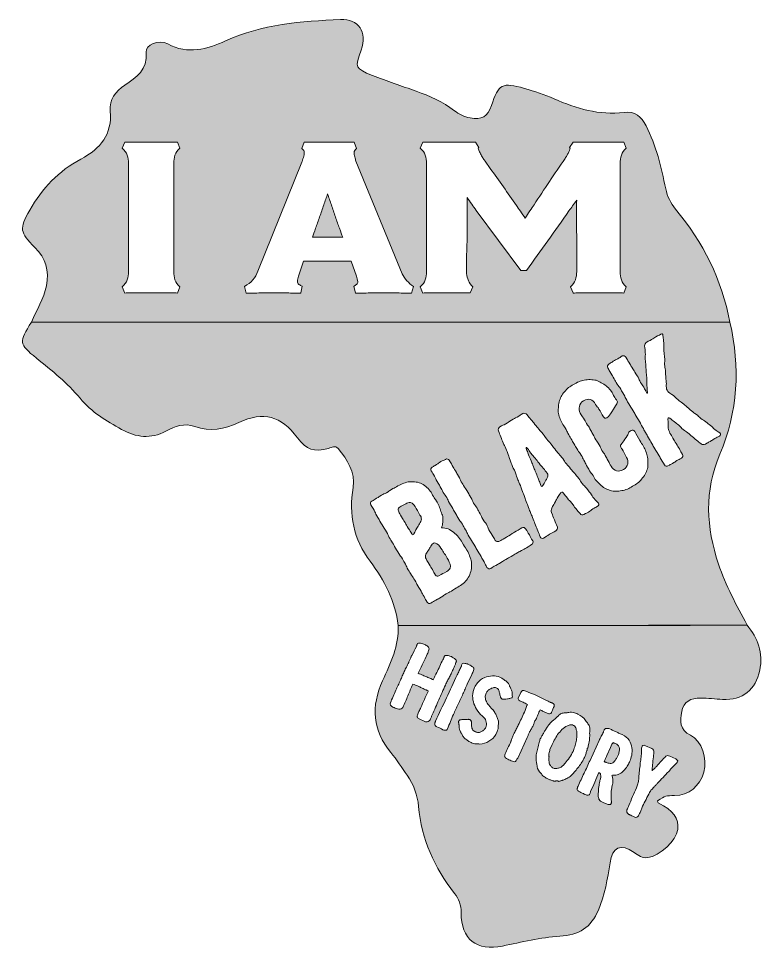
# Model space of a CAD drawing. Header units: inches. Extents: x 146 to 933, y -1035 to -49.
import ezdxf

# ---------------------------------------------------------------- set-up
doc = ezdxf.new("R2010")
doc.units = ezdxf.units.IN
doc.header["$MEASUREMENT"] = 0
doc.layers.add('Layer 1', color=7, linetype='Continuous')

# ---------------------------------------------------------------- blocks, each defined once
blk = doc.blocks.new('block 3')
at = {"layer": 'Layer 1', "lineweight": 0}
for points, knots in [([(915.55, -689.79), (910.22, -689.9), (904.9, -690.11), (899.58, -690.11), (782.01, -690.14), (664.44, -690.15), (546.88, -690.16), (547.89, -711.51), (538.89, -730.15), (530.4, -748.74), (517.95, -775.99), (519.74, -801.07), (539.09, -824.6), (545.33, -832.19), (550.61, -840.56), (556.27, -848.62), (563.27, -858.57), (567.4, -869.72), (568.44, -881.74), (571.44, -916.39), (585.22, -946.48), (606.36, -973.57), (611.05, -979.58), (613.41, -986.03), (613.4, -993.93), (613.36, -1022.19), (629.74, -1034.88), (657.23, -1029.26), (677.24, -1025.17), (697.34, -1020.05), (717.59, -1018.94), (737.94, -1017.83), (750.81, -1009.41), (758.48, -991.38), (765.29, -975.38), (768.15, -958.39), (770.77, -941.37), (773.35, -924.56), (782.14, -920.55), (796.18, -930.3), (800.64, -933.39), (804.77, -936.51), (810.66, -935.73), (823.44, -934.04), (840.66, -918.04), (842.33, -906.11), (844, -894.24), (837.84, -885.87), (821.7, -877.89), (821.18, -877.64), (821.09, -876.54), (820.81, -875.83), (829.79, -870.23), (829.79, -870.23), (838.97, -870.09), (853.95, -869.84), (865.88, -860.3), (869.95, -845.31), (873.8, -831.11), (867.83, -812.16), (855.88, -806.37), (843.94, -800.58), (844.84, -791.06), (846.49, -781.38), (848.31, -770.71), (856.46, -766.89), (866.46, -767.04), (874.25, -767.15), (882.02, -768.12), (889.81, -768.5), (910.82, -769.51), (924.81, -758.22), (929.02, -737.66), (932.8, -719.25), (927.07, -703.77), (915.55, -689.79)], [0, 0, 0, 0, 1, 1, 1, 2, 2, 2, 3, 3, 3, 4, 4, 4, 5, 5, 5, 6, 6, 6, 7, 7, 7, 8, 8, 8, 9, 9, 9, 10, 10, 10, 11, 11, 11, 12, 12, 12, 13, 13, 13, 14, 14, 14, 15, 15, 15, 16, 16, 16, 17, 17, 17, 18, 18, 18, 19, 19, 19, 20, 20, 20, 21, 21, 21, 22, 22, 22, 23, 23, 23, 24, 24, 24, 25, 25, 25, 25]), ([(581.65, -787.49), (581.29, -788.44), (580.91, -789.35), (580.51, -790.23), (580.19, -790.93), (579.5, -791.48), (578.43, -791.91), (577.36, -792.34), (576.2, -792.26), (574.94, -791.69), (574.94, -791.69), (568.88, -788.93), (568.88, -788.93), (567.75, -788.41), (567.13, -787.68), (567.04, -786.72), (566.89, -786.2), (566.93, -785.72), (567.13, -785.28), (567.63, -783.83), (568.21, -782.44), (568.86, -781.1), (569.51, -779.76), (570.15, -778.39), (570.78, -777.01), (572.01, -774.14), (573.27, -771.29), (574.56, -768.46), (575.85, -765.62), (577.14, -762.78), (578.44, -759.95), (578.44, -759.95), (578.61, -759.57), (578.61, -759.57), (578.61, -759.57), (577.75, -759.18), (577.75, -759.18), (577.5, -759.06), (577.27, -758.96), (577.04, -758.86), (576.82, -758.76), (576.57, -758.6), (576.28, -758.39), (576, -758.35), (575.61, -758.2), (575.11, -757.98), (573.85, -757.4), (572.63, -756.81), (571.47, -756.2), (570.29, -755.59), (569.08, -755), (567.82, -754.43), (566.93, -754.02), (566.04, -753.66), (565.13, -753.31), (564.22, -752.97), (563.31, -752.64), (562.4, -752.3), (560.53, -756.4), (558.78, -760.49), (557.15, -764.58), (555.51, -768.67), (553.76, -772.76), (551.89, -776.85), (551.52, -777.68), (550.95, -778.21), (550.19, -778.47), (549.42, -778.74), (548.58, -778.82), (547.66, -778.75), (546.75, -778.68), (545.83, -778.47), (544.92, -778.13), (544.01, -777.79), (543.24, -777.48), (542.61, -777.19), (542.1, -776.96), (541.67, -776.74), (541.31, -776.54), (540.94, -776.33), (540.61, -776.16), (540.29, -776.02), (539.6, -775.7), (539.06, -775.18), (538.68, -774.43), (538.29, -773.68), (538.27, -772.93), (538.62, -772.17), (539.49, -769.91), (540.44, -767.66), (541.46, -765.42), (542.48, -763.18), (543.46, -760.95), (544.4, -758.72), (545.2, -756.95), (546.02, -755.21), (546.84, -753.49), (547.66, -751.77), (548.47, -750.03), (549.28, -748.26), (549.97, -746.75), (550.62, -745.22), (551.25, -743.68), (551.88, -742.14), (552.54, -740.62), (553.22, -739.1), (553.97, -737.46), (554.76, -735.84), (555.61, -734.25), (556.44, -732.65), (557.24, -731.04), (557.98, -729.4), (558.39, -728.52), (558.79, -727.59), (559.18, -726.63), (559.58, -725.67), (559.99, -724.75), (560.39, -723.87), (560.53, -723.56), (560.68, -723.23), (560.84, -722.88), (561, -722.53), (561.18, -722.22), (561.39, -721.93), (563.04, -718.8), (564.6, -715.63), (566.06, -712.41), (566.21, -712.1), (566.33, -711.75), (566.42, -711.38), (566.52, -711), (566.64, -710.66), (566.78, -710.34), (567.1, -709.65), (567.6, -709.21), (568.29, -709.03), (568.98, -708.85), (569.73, -708.83), (570.54, -708.98), (571.35, -709.12), (572.14, -709.34), (572.91, -709.65), (573.69, -709.97), (574.32, -710.24), (574.83, -710.47), (575.4, -710.73), (575.98, -711.03), (576.58, -711.38), (577.18, -711.73), (577.73, -712.13), (578.21, -712.58), (578.69, -713.02), (579.06, -713.54), (579.33, -714.12), (579.6, -714.7), (579.61, -715.35), (579.36, -716.07), (578.96, -717.26), (578.52, -718.47), (578.04, -719.7), (577.56, -720.92), (577.06, -722.1), (576.54, -723.24), (575.17, -726.26), (573.72, -729.2), (572.19, -732.04), (570.67, -734.89), (569.22, -737.82), (567.84, -740.85), (568.72, -741.25), (569.6, -741.62), (570.48, -741.94), (571.36, -742.26), (572.21, -742.61), (573.03, -742.99), (574.51, -743.58), (575.93, -744.18), (577.3, -744.76), (578.67, -745.35), (580.06, -745.92), (581.48, -746.49), (581.48, -746.49), (583.28, -747.31), (583.28, -747.31), (583.28, -747.31), (583.93, -747.61), (583.93, -747.61), (584.49, -746.72), (584.98, -745.79), (585.39, -744.79), (585.81, -743.8), (586.28, -742.82), (586.8, -741.84), (587.89, -739.59), (588.98, -737.33), (590.06, -735.04), (591.14, -732.76), (592.21, -730.45), (593.27, -728.12), (593.53, -727.55), (593.82, -727), (594.15, -726.46), (594.46, -725.92), (594.77, -725.34), (595.06, -724.71), (595.2, -724.39), (595.29, -724.11), (595.33, -723.86), (595.36, -723.61), (595.43, -723.39), (595.51, -723.2), (595.74, -722.7), (596.09, -722.36), (596.55, -722.19), (597, -722.02), (597.39, -721.93), (597.7, -721.92), (598.01, -721.9), (598.32, -721.93), (598.63, -722), (598.95, -722.06), (599.28, -722.1), (599.66, -722.12), (600.28, -722.26), (600.91, -722.43), (601.54, -722.64), (602.16, -722.85), (602.66, -723.04), (603.05, -723.21), (603.67, -723.5), (604.38, -723.87), (605.16, -724.34), (605.93, -724.81), (606.61, -725.33), (607.19, -725.89), (607.98, -726.48), (608.37, -727.23), (608.34, -728.13), (608.34, -728.29), (608.31, -728.44), (608.24, -728.6), (608.17, -728.76), (608.14, -728.92), (608.14, -729.07), (608.14, -729.07), (607.92, -729.54), (607.92, -729.54), (607.5, -730.64), (607.1, -731.7), (606.71, -732.7), (606.33, -733.71), (605.9, -734.74), (605.41, -735.81), (604.75, -737.27), (604.06, -738.73), (603.36, -740.19), (602.65, -741.66), (601.93, -743.1), (601.22, -744.52), (600.46, -746.01), (599.71, -747.45), (598.96, -748.86), (598.2, -750.27), (597.47, -751.72), (596.79, -753.24), (594.38, -758.53), (592.04, -763.78), (589.78, -769), (587.52, -774.21), (585.2, -779.43), (582.82, -784.66), (582.39, -785.61), (581.99, -786.55), (581.65, -787.49)], [0, 0, 0, 0, 1, 1, 1, 2, 2, 2, 3, 3, 3, 4, 4, 4, 5, 5, 5, 6, 6, 6, 7, 7, 7, 8, 8, 8, 9, 9, 9, 10, 10, 10, 11, 11, 11, 12, 12, 12, 13, 13, 13, 14, 14, 14, 15, 15, 15, 16, 16, 16, 17, 17, 17, 18, 18, 18, 19, 19, 19, 20, 20, 20, 21, 21, 21, 22, 22, 22, 23, 23, 23, 24, 24, 24, 25, 25, 25, 26, 26, 26, 27, 27, 27, 28, 28, 28, 29, 29, 29, 30, 30, 30, 31, 31, 31, 32, 32, 32, 33, 33, 33, 34, 34, 34, 35, 35, 35, 36, 36, 36, 37, 37, 37, 38, 38, 38, 39, 39, 39, 40, 40, 40, 41, 41, 41, 42, 42, 42, 43, 43, 43, 44, 44, 44, 45, 45, 45, 46, 46, 46, 47, 47, 47, 48, 48, 48, 49, 49, 49, 50, 50, 50, 51, 51, 51, 52, 52, 52, 53, 53, 53, 54, 54, 54, 55, 55, 55, 56, 56, 56, 57, 57, 57, 58, 58, 58, 59, 59, 59, 60, 60, 60, 61, 61, 61, 62, 62, 62, 63, 63, 63, 64, 64, 64, 65, 65, 65, 66, 66, 66, 67, 67, 67, 68, 68, 68, 69, 69, 69, 70, 70, 70, 71, 71, 71, 72, 72, 72, 73, 73, 73, 74, 74, 74, 75, 75, 75, 76, 76, 76, 77, 77, 77, 78, 78, 78, 79, 79, 79, 80, 80, 80, 81, 81, 81, 82, 82, 82, 83, 83, 83, 84, 84, 84, 85, 85, 85, 86, 86, 86, 87, 87, 87, 88, 88, 88, 89, 89, 89, 90, 90, 90, 91, 91, 91, 91]), ([(605.26, -784.27), (604.08, -786.85), (603.02, -789.43), (602.08, -792), (601.13, -794.58), (600.07, -797.16), (598.89, -799.75), (598.4, -800.82), (597.63, -801.28), (596.6, -801.15), (595.55, -801.02), (594.71, -800.81), (594.08, -800.53), (593.77, -800.38), (593.43, -800.19), (593.08, -799.95), (592.74, -799.72), (592.4, -799.53), (592.09, -799.39), (592.09, -799.39), (590.48, -798.66), (590.48, -798.66), (590.48, -798.66), (589.44, -798.18), (589.44, -798.18), (589.44, -798.18), (587.84, -797.45), (587.84, -797.45), (587.84, -797.45), (587.17, -797.15), (587.17, -797.15), (587.05, -797.09), (586.96, -797.03), (586.91, -796.97), (586.86, -796.91), (586.78, -796.85), (586.65, -796.79), (586.08, -796.38), (585.74, -795.95), (585.65, -795.48), (585.55, -795.02), (585.5, -794.72), (585.5, -794.56), (585.48, -794.09), (585.56, -793.67), (585.73, -793.29), (585.84, -792.89), (585.97, -792.53), (586.11, -792.21), (586.25, -791.9), (586.35, -791.68), (586.41, -791.55), (590.17, -783.3), (593.98, -775.1), (597.84, -766.96), (601.7, -758.82), (605.51, -750.63), (609.27, -742.37), (609.93, -740.92), (610.62, -739.49), (611.35, -738.06), (612.07, -736.64), (612.76, -735.21), (613.42, -733.75), (613.56, -733.44), (613.69, -733.1), (613.78, -732.72), (613.87, -732.35), (613.99, -732), (614.14, -731.69), (614.37, -731.18), (614.72, -730.77), (615.21, -730.46), (615.69, -730.15), (616.4, -730.13), (617.35, -730.41), (618.03, -730.57), (618.56, -730.66), (618.93, -730.68), (619.28, -730.75), (619.63, -730.86), (619.99, -730.98), (620.35, -731.11), (620.72, -731.26), (621.1, -731.44), (621.67, -731.69), (622.31, -732), (623.02, -732.37), (623.73, -732.73), (624.29, -733.12), (624.71, -733.54), (626.07, -734.38), (626.78, -735.14), (626.81, -735.81), (626.85, -736.47), (626.76, -737.13), (626.54, -737.79), (626.25, -738.57), (625.94, -739.31), (625.6, -739.99), (625.24, -740.67), (624.92, -741.36), (624.6, -742.05), (624.6, -742.05), (619.95, -752.26), (619.95, -752.26), (619.15, -754.02), (618.37, -755.76), (617.63, -757.48), (616.89, -759.19), (616.11, -760.94), (615.31, -762.7), (613.64, -766.35), (611.97, -769.95), (610.28, -773.48), (608.6, -777.02), (606.92, -780.61), (605.26, -784.27)], [0, 0, 0, 0, 1, 1, 1, 2, 2, 2, 3, 3, 3, 4, 4, 4, 5, 5, 5, 6, 6, 6, 7, 7, 7, 8, 8, 8, 9, 9, 9, 10, 10, 10, 11, 11, 11, 12, 12, 12, 13, 13, 13, 14, 14, 14, 15, 15, 15, 16, 16, 16, 17, 17, 17, 18, 18, 18, 19, 19, 19, 20, 20, 20, 21, 21, 21, 22, 22, 22, 23, 23, 23, 24, 24, 24, 25, 25, 25, 26, 26, 26, 27, 27, 27, 28, 28, 28, 29, 29, 29, 30, 30, 30, 31, 31, 31, 32, 32, 32, 33, 33, 33, 34, 34, 34, 35, 35, 35, 36, 36, 36, 37, 37, 37, 38, 38, 38, 39, 39, 39, 39]), ([(656.92, -768.07), (656.36, -767.81), (655.95, -767.51), (655.68, -767.16), (655.42, -766.82), (655.26, -766.55), (655.19, -766.37), (655.12, -766.18), (655.08, -766.03), (655.06, -765.91), (655.04, -765.78), (654.99, -765.63), (654.93, -765.45), (654.75, -764.84), (654.59, -764.21), (654.46, -763.58), (654.33, -762.95), (654.19, -762.3), (654.04, -761.62), (653.86, -761.01), (653.69, -760.39), (653.51, -759.78), (653.33, -759.17), (653.11, -758.57), (652.84, -757.99), (652.67, -757.69), (652.49, -757.42), (652.3, -757.17), (652.1, -756.93), (651.76, -756.7), (651.25, -756.47), (650.24, -756.01), (649.17, -755.86), (648.03, -756.03), (646.89, -756.19), (645.77, -756.56), (644.67, -757.13), (643.58, -757.69), (642.6, -758.39), (641.72, -759.21), (640.85, -760.03), (640.21, -760.92), (639.78, -761.86), (639.18, -763.18), (638.89, -764.61), (638.91, -766.14), (638.94, -767.68), (639.35, -769.24), (640.15, -770.82), (640.15, -770.97), (640.29, -771.26), (640.55, -771.69), (640.82, -772.11), (641.03, -772.47), (641.2, -772.78), (641.21, -773.09), (641.45, -773.47), (641.94, -773.92), (642.19, -774.19), (642.46, -774.44), (642.73, -774.68), (643, -774.92), (643.27, -775.17), (643.52, -775.44), (643.52, -775.44), (644.4, -776.52), (644.4, -776.52), (644.76, -777.07), (645.04, -777.46), (645.23, -777.7), (645.43, -777.94), (645.78, -778.25), (646.29, -778.64), (646.48, -778.88), (646.67, -779.1), (646.85, -779.29), (647.03, -779.49), (647.21, -779.71), (647.4, -779.95), (647.37, -780.01), (647.4, -780.14), (647.47, -780.32), (648.08, -780.98), (648.58, -781.62), (648.98, -782.26), (649.37, -782.9), (649.72, -783.55), (650.03, -784.22), (650.32, -784.74), (650.55, -785.28), (650.72, -785.85), (650.87, -786.41), (651.1, -787.03), (651.41, -787.71), (652.01, -788.89), (652.46, -790.16), (652.75, -791.52), (653.05, -792.87), (653.04, -794.23), (652.72, -795.61), (652.66, -795.74), (652.65, -796), (652.7, -796.4), (652.8, -797.51), (652.72, -798.58), (652.44, -799.6), (652.17, -800.61), (651.83, -801.56), (651.43, -802.44), (651.43, -802.44), (650.01, -805.56), (650.01, -805.56), (648.23, -808.63), (645.84, -811.04), (642.83, -812.79), (639.82, -814.55), (636.54, -815.49), (632.99, -815.62), (632, -815.62), (630.66, -815.57), (629, -815.46), (627.34, -815.35), (625.85, -814.99), (624.52, -814.39), (623.71, -814.02), (622.76, -813.51), (621.68, -812.87), (620.61, -812.22), (619.55, -811.48), (618.53, -810.63), (617.51, -809.79), (616.58, -808.89), (615.76, -807.95), (614.93, -807), (614.38, -806), (614.09, -804.96), (614, -804.84), (613.91, -804.74), (613.83, -804.67), (613.74, -804.59), (613.66, -804.5), (613.56, -804.37), (613.5, -804.19), (613.42, -804.04), (613.36, -803.94), (613.3, -803.83), (613.23, -803.69), (613.16, -803.5), (613.06, -803.38), (613.01, -803.28), (613.01, -803.21), (613, -803.13), (612.96, -803.03), (612.86, -802.91), (612.29, -801.66), (611.85, -800.53), (611.55, -799.52), (611.25, -798.51), (611.17, -797.35), (611.31, -796.04), (611.31, -796.04), (611.19, -795.3), (611.19, -795.3), (611.14, -795.05), (611.11, -794.85), (611.07, -794.68), (611.03, -794.51), (611, -794.3), (610.96, -794.05), (610.91, -793.81), (610.88, -793.58), (610.86, -793.38), (610.84, -793.18), (610.81, -792.96), (610.77, -792.71), (610.68, -792.22), (610.75, -791.75), (610.95, -791.31), (611.21, -790.75), (611.58, -790.38), (612.07, -790.22), (612.56, -790.07), (612.99, -790), (613.37, -790.02), (613.95, -789.9), (614.53, -789.84), (615.1, -789.83), (615.68, -789.83), (616.29, -789.79), (616.93, -789.7), (617.55, -789.68), (618.12, -789.69), (618.63, -789.73), (619.15, -789.77), (619.66, -789.72), (620.19, -789.58), (620.46, -789.48), (620.85, -789.46), (621.35, -789.54), (621.84, -789.61), (622.22, -789.71), (622.47, -789.82), (622.85, -790), (623.2, -790.27), (623.52, -790.65), (623.85, -791.02), (624.05, -791.46), (624.13, -791.95), (624.2, -792.13), (624.23, -792.26), (624.24, -792.34), (624.24, -792.42), (624.26, -792.5), (624.3, -792.59), (624.27, -793.49), (624.25, -794.39), (624.27, -795.27), (624.29, -796.15), (624.39, -797.05), (624.58, -797.98), (624.7, -798.56), (624.93, -799.22), (625.28, -799.95), (625.63, -800.68), (626.01, -801.25), (626.44, -801.67), (626.44, -801.67), (626.72, -801.8), (626.72, -801.8), (626.72, -801.8), (627.57, -802.19), (627.57, -802.19), (627.88, -802.34), (628.19, -802.5), (628.49, -802.67), (628.79, -802.84), (629.04, -802.98), (629.23, -803.06), (630.17, -803.49), (631.15, -803.64), (632.17, -803.49), (633.19, -803.34), (634.16, -803.01), (635.09, -802.48), (636.02, -801.95), (636.86, -801.29), (637.64, -800.5), (638.42, -799.71), (638.99, -798.91), (639.37, -798.09), (640.14, -796.39), (640.34, -794.54), (639.96, -792.54), (639.58, -790.54), (638.71, -788.85), (637.36, -787.47), (634.99, -785.48), (632.9, -783.25), (631.1, -780.79), (629.29, -778.34), (627.9, -775.74), (626.93, -773.02), (625.96, -770.29), (625.51, -767.48), (625.58, -764.58), (625.64, -761.68), (626.35, -758.75), (627.7, -755.79), (628.48, -754.09), (629.53, -752.49), (630.85, -751), (632.17, -749.51), (633.56, -748.18), (635.01, -747.02), (636.15, -746.17), (637.29, -745.58), (638.44, -745.26), (641.01, -744.46), (643.68, -743.93), (646.46, -743.67), (649.24, -743.42), (651.89, -743.86), (654.42, -745.01), (655.11, -745.32), (656.03, -745.84), (657.19, -746.56), (658.35, -747.28), (659.47, -748.07), (660.56, -748.95), (661.64, -749.83), (662.57, -750.74), (663.35, -751.71), (664.13, -752.67), (664.55, -753.59), (664.61, -754.45), (664.61, -754.45), (664.91, -754.81), (664.91, -754.81), (665.17, -755.24), (665.33, -755.54), (665.4, -755.72), (665.5, -755.84), (665.55, -755.94), (665.56, -756.02), (665.56, -756.1), (665.6, -756.2), (665.7, -756.32), (666.21, -757.38), (666.66, -758.51), (667.08, -759.68), (667.5, -760.86), (667.6, -762.09), (667.4, -763.37), (667.27, -763.99), (667.29, -764.46), (667.45, -764.76), (667.63, -765.38), (667.62, -765.9), (667.42, -766.34), (667.25, -766.73), (666.64, -767.04), (665.62, -767.3), (664.59, -767.55), (663.47, -767.74), (662.27, -767.88), (661.06, -768.01), (659.93, -768.11), (658.88, -768.17), (657.83, -768.22), (657.18, -768.18), (656.92, -768.07)], [0, 0, 0, 0, 1, 1, 1, 2, 2, 2, 3, 3, 3, 4, 4, 4, 5, 5, 5, 6, 6, 6, 7, 7, 7, 8, 8, 8, 9, 9, 9, 10, 10, 10, 11, 11, 11, 12, 12, 12, 13, 13, 13, 14, 14, 14, 15, 15, 15, 16, 16, 16, 17, 17, 17, 18, 18, 18, 19, 19, 19, 20, 20, 20, 21, 21, 21, 22, 22, 22, 23, 23, 23, 24, 24, 24, 25, 25, 25, 26, 26, 26, 27, 27, 27, 28, 28, 28, 29, 29, 29, 30, 30, 30, 31, 31, 31, 32, 32, 32, 33, 33, 33, 34, 34, 34, 35, 35, 35, 36, 36, 36, 37, 37, 37, 38, 38, 38, 39, 39, 39, 40, 40, 40, 41, 41, 41, 42, 42, 42, 43, 43, 43, 44, 44, 44, 45, 45, 45, 46, 46, 46, 47, 47, 47, 48, 48, 48, 49, 49, 49, 50, 50, 50, 51, 51, 51, 52, 52, 52, 53, 53, 53, 54, 54, 54, 55, 55, 55, 56, 56, 56, 57, 57, 57, 58, 58, 58, 59, 59, 59, 60, 60, 60, 61, 61, 61, 62, 62, 62, 63, 63, 63, 64, 64, 64, 65, 65, 65, 66, 66, 66, 67, 67, 67, 68, 68, 68, 69, 69, 69, 70, 70, 70, 71, 71, 71, 72, 72, 72, 73, 73, 73, 74, 74, 74, 75, 75, 75, 76, 76, 76, 77, 77, 77, 78, 78, 78, 79, 79, 79, 80, 80, 80, 81, 81, 81, 82, 82, 82, 83, 83, 83, 84, 84, 84, 85, 85, 85, 86, 86, 86, 87, 87, 87, 88, 88, 88, 89, 89, 89, 90, 90, 90, 91, 91, 91, 92, 92, 92, 93, 93, 93, 94, 94, 94, 95, 95, 95, 96, 96, 96, 97, 97, 97, 98, 98, 98, 99, 99, 99, 100, 100, 100, 101, 101, 101, 102, 102, 102, 103, 103, 103, 104, 104, 104, 105, 105, 105, 106, 106, 106, 107, 107, 107, 108, 108, 108, 109, 109, 109, 110, 110, 110, 110]), ([(691.73, -790.78), (691.47, -791.11), (691.26, -791.44), (691.12, -791.75), (690.94, -792.13), (690.81, -792.55), (690.72, -793), (690.63, -793.45), (690.48, -793.9), (690.28, -794.34), (689.74, -795.54), (689.16, -796.71), (688.57, -797.84), (687.98, -798.98), (687.38, -800.14), (686.77, -801.3), (686.71, -801.43), (686.65, -801.53), (686.57, -801.61), (686.49, -801.69), (686.43, -801.8), (686.37, -801.92), (686.25, -802.02), (686.18, -802.1), (686.15, -802.16), (686.12, -802.22), (686.04, -802.3), (685.92, -802.4), (685.78, -802.56), (685.66, -802.74), (685.57, -802.93), (685.14, -803.87), (684.76, -804.84), (684.42, -805.83), (684.09, -806.82), (683.7, -807.78), (683.27, -808.73), (683.27, -808.73), (673.71, -829.72), (673.71, -829.72), (673.48, -830.22), (673.21, -830.69), (672.9, -831.12), (672.59, -831.55), (672.29, -832), (672, -832.47), (672, -832.47), (671.74, -833.04), (671.74, -833.04), (671.34, -833.92), (670.75, -834.36), (669.99, -834.36), (669.23, -834.36), (668.48, -834.18), (667.72, -833.84), (666.84, -833.44), (665.99, -833.09), (665.17, -832.79), (664.36, -832.49), (663.54, -832.16), (662.72, -831.79), (661.65, -831.3), (660.87, -830.83), (660.39, -830.38), (659.91, -829.94), (659.6, -829.49), (659.46, -829.05), (659.32, -828.6), (659.32, -828.15), (659.45, -827.68), (659.59, -827.21), (659.79, -826.69), (660.05, -826.12), (660.96, -823.95), (661.91, -821.83), (662.89, -819.76), (663.87, -817.7), (664.84, -815.59), (665.82, -813.45), (666.02, -813.01), (666.18, -812.57), (666.31, -812.13), (666.43, -811.69), (666.59, -811.25), (666.8, -810.81), (667.22, -809.71), (667.67, -808.59), (668.16, -807.44), (668.65, -806.29), (669.13, -805.18), (669.62, -804.11), (670.28, -802.66), (670.96, -801.24), (671.68, -799.85), (672.38, -798.46), (673.1, -797.05), (673.82, -795.64), (674.92, -793.39), (676, -791.15), (677.07, -788.89), (678.13, -786.63), (679.18, -784.37), (680.21, -782.11), (680.81, -780.78), (681.34, -779.41), (681.81, -777.98), (682.27, -776.55), (682.82, -775.15), (683.45, -773.76), (682.69, -773.42), (681.93, -773.03), (681.17, -772.61), (680.41, -772.19), (679.68, -771.82), (679, -771.5), (678.37, -771.21), (677.74, -770.95), (677.13, -770.71), (676.51, -770.47), (675.92, -770.22), (675.36, -769.96), (674.66, -769.64), (674.17, -769.23), (673.87, -768.71), (673.57, -768.2), (673.54, -767.69), (673.77, -767.18), (673.77, -767.18), (676.52, -761.13), (676.52, -761.13), (676.9, -760.31), (677.45, -759.67), (678.2, -759.21), (678.94, -758.75), (680.19, -758.92), (681.96, -759.73), (682.46, -759.96), (682.94, -760.19), (683.41, -760.44), (683.86, -760.69), (684.34, -760.92), (684.85, -761.15), (685.67, -761.53), (686.51, -761.84), (687.39, -762.09), (688.26, -762.33), (689.15, -762.66), (690.03, -763.06), (691.04, -763.52), (692, -764), (692.92, -764.49), (693.84, -764.98), (694.77, -765.45), (695.71, -765.88), (695.71, -765.88), (703.75, -769.54), (703.75, -769.54), (704.38, -769.82), (704.98, -770.13), (705.55, -770.47), (706.12, -770.81), (706.75, -771.13), (707.45, -771.45), (707.82, -771.62), (708.18, -771.75), (708.52, -771.83), (708.87, -771.91), (709.23, -772.03), (709.61, -772.21), (710.74, -772.72), (711.41, -773.31), (711.6, -773.97), (711.8, -774.63), (711.84, -775.24), (711.74, -775.8), (711.6, -776.12), (711.44, -776.41), (711.28, -776.68), (711.12, -776.95), (710.97, -777.24), (710.83, -777.56), (710.48, -778.31), (710.16, -779.1), (709.87, -779.91), (709.57, -780.73), (709.25, -781.52), (708.91, -782.27), (708.53, -783.09), (707.79, -783.55), (706.68, -783.65), (706.15, -783.65), (705.7, -783.55), (705.32, -783.38), (705.32, -783.38), (704.47, -783), (704.47, -783), (704.47, -783), (700.59, -781.22), (700.59, -781.22), (699.9, -780.91), (699.24, -780.61), (698.61, -780.32), (697.98, -780.04), (697.36, -779.79), (696.77, -779.6), (696.02, -781.24), (695.29, -782.92), (694.58, -784.65), (693.87, -786.38), (693.12, -788.1), (692.35, -789.8), (692.21, -790.12), (692, -790.44), (691.73, -790.78)], [0, 0, 0, 0, 1, 1, 1, 2, 2, 2, 3, 3, 3, 4, 4, 4, 5, 5, 5, 6, 6, 6, 7, 7, 7, 8, 8, 8, 9, 9, 9, 10, 10, 10, 11, 11, 11, 12, 12, 12, 13, 13, 13, 14, 14, 14, 15, 15, 15, 16, 16, 16, 17, 17, 17, 18, 18, 18, 19, 19, 19, 20, 20, 20, 21, 21, 21, 22, 22, 22, 23, 23, 23, 24, 24, 24, 25, 25, 25, 26, 26, 26, 27, 27, 27, 28, 28, 28, 29, 29, 29, 30, 30, 30, 31, 31, 31, 32, 32, 32, 33, 33, 33, 34, 34, 34, 35, 35, 35, 36, 36, 36, 37, 37, 37, 38, 38, 38, 39, 39, 39, 40, 40, 40, 41, 41, 41, 42, 42, 42, 43, 43, 43, 44, 44, 44, 45, 45, 45, 46, 46, 46, 47, 47, 47, 48, 48, 48, 49, 49, 49, 50, 50, 50, 51, 51, 51, 52, 52, 52, 53, 53, 53, 54, 54, 54, 55, 55, 55, 56, 56, 56, 57, 57, 57, 58, 58, 58, 59, 59, 59, 60, 60, 60, 61, 61, 61, 62, 62, 62, 63, 63, 63, 64, 64, 64, 65, 65, 65, 66, 66, 66, 67, 67, 67, 68, 68, 68, 69, 69, 69, 70, 70, 70, 71, 71, 71, 71]), ([(726.29, -851.27), (724.58, -852.24), (723.16, -853), (722, -853.54), (721.54, -853.71), (721.11, -853.86), (720.71, -853.98), (720.31, -854.1), (719.93, -854.23), (719.56, -854.37), (719.13, -854.48), (718.75, -854.57), (718.41, -854.64), (718.07, -854.72), (717.69, -854.81), (717.26, -854.92), (717.26, -854.92), (716.48, -855.13), (716.48, -855.13), (716.48, -855.13), (715.63, -854.74), (715.63, -854.74), (715.31, -854.6), (714.72, -854.56), (713.85, -854.63), (713.67, -854.69), (713.48, -854.74), (713.28, -854.76), (713.07, -854.78), (712.9, -854.8), (712.74, -854.8), (712.59, -854.81), (712.34, -854.81), (712, -854.81), (711.66, -854.8), (711.32, -854.76), (710.97, -854.68), (709.97, -854.37), (708.97, -854.03), (707.96, -853.65), (706.95, -853.27), (706.01, -852.88), (705.13, -852.48), (703.99, -851.96), (702.81, -851.31), (701.57, -850.51), (700.33, -849.72), (699.33, -848.74), (698.58, -847.55), (698.54, -847.46), (698.51, -847.41), (698.48, -847.39), (698.44, -847.38), (698.41, -847.32), (698.38, -847.23), (698.29, -847.11), (698.17, -847.02), (698.05, -846.96), (697.92, -846.91), (697.82, -846.79), (697.76, -846.61), (695.57, -844.55), (694.23, -842.15), (693.73, -839.41), (693.56, -838.11), (693.35, -836.84), (693.13, -835.59), (692.9, -834.34), (692.72, -833.09), (692.62, -831.82), (692.57, -829.75), (692.73, -827.73), (693.09, -825.76), (693.55, -823.76), (694.02, -821.8), (694.51, -819.9), (695, -817.99), (695.5, -816.05), (696.02, -814.08), (696.16, -813.45), (696.3, -812.79), (696.46, -812.11), (696.62, -811.42), (696.83, -810.79), (697.09, -810.23), (697.6, -809.09), (698.2, -807.99), (698.87, -806.93), (699.55, -805.87), (700.19, -804.75), (700.8, -803.58), (701.26, -802.73), (701.86, -801.73), (702.57, -800.57), (703.29, -799.41), (704.07, -798.24), (704.91, -797.07), (705.75, -795.89), (706.62, -794.78), (707.51, -793.74), (708.4, -792.7), (709.22, -791.86), (709.98, -791.21), (711.03, -790.4), (712.04, -789.54), (713.02, -788.66), (714, -787.77), (714.95, -786.89), (715.88, -786.02), (717.1, -784.67), (718.27, -783.8), (719.41, -783.4), (720.54, -783.01), (721.97, -782.75), (723.7, -782.62), (724.11, -782.58), (724.49, -782.56), (724.87, -782.58), (725.24, -782.6), (725.64, -782.55), (726.07, -782.44), (727.82, -781.95), (729.68, -781.92), (731.64, -782.36), (733.61, -782.8), (735.32, -783.35), (736.77, -784.01), (740.3, -785.61), (743.03, -787.89), (744.97, -790.82), (745.24, -791.4), (745.64, -791.93), (746.19, -792.41), (746.44, -792.68), (746.66, -792.96), (746.83, -793.27), (746.99, -793.57), (747.2, -793.86), (747.46, -794.13), (747.91, -794.79), (748.32, -795.49), (748.67, -796.22), (749.03, -796.95), (749.27, -797.77), (749.39, -798.66), (749.46, -799.52), (749.45, -800.42), (749.37, -801.34), (749.3, -802.26), (749.24, -803.16), (749.21, -804.06), (749.29, -805.24), (749.31, -806.33), (749.26, -807.33), (749.22, -808.35), (749.16, -809.32), (749.07, -810.27), (748.98, -811.22), (748.86, -812.19), (748.71, -813.19), (748.56, -814.19), (748.37, -815.28), (748.13, -816.47), (747.94, -817.22), (747.73, -817.92), (747.51, -818.58), (747.28, -819.24), (747.03, -819.88), (746.74, -820.51), (746.75, -820.67), (746.73, -820.97), (746.68, -821.4), (746.66, -821.62), (746.59, -821.86), (746.47, -822.11), (746.36, -822.36), (746.29, -822.59), (746.27, -822.81), (745.9, -823.94), (745.51, -825.13), (745.1, -826.39), (744.68, -827.64), (744.22, -828.81), (743.74, -829.88), (742.27, -833.09), (740.27, -836.35), (737.74, -839.64), (735.21, -842.95), (732.67, -845.88), (730.14, -848.45), (729.27, -849.35), (727.98, -850.29), (726.29, -851.27)], [0, 0, 0, 0, 1, 1, 1, 2, 2, 2, 3, 3, 3, 4, 4, 4, 5, 5, 5, 6, 6, 6, 7, 7, 7, 8, 8, 8, 9, 9, 9, 10, 10, 10, 11, 11, 11, 12, 12, 12, 13, 13, 13, 14, 14, 14, 15, 15, 15, 16, 16, 16, 17, 17, 17, 18, 18, 18, 19, 19, 19, 20, 20, 20, 21, 21, 21, 22, 22, 22, 23, 23, 23, 24, 24, 24, 25, 25, 25, 26, 26, 26, 27, 27, 27, 28, 28, 28, 29, 29, 29, 30, 30, 30, 31, 31, 31, 32, 32, 32, 33, 33, 33, 34, 34, 34, 35, 35, 35, 36, 36, 36, 37, 37, 37, 38, 38, 38, 39, 39, 39, 40, 40, 40, 41, 41, 41, 42, 42, 42, 43, 43, 43, 44, 44, 44, 45, 45, 45, 46, 46, 46, 47, 47, 47, 48, 48, 48, 49, 49, 49, 50, 50, 50, 51, 51, 51, 52, 52, 52, 53, 53, 53, 54, 54, 54, 55, 55, 55, 56, 56, 56, 57, 57, 57, 58, 58, 58, 59, 59, 59, 60, 60, 60, 61, 61, 61, 62, 62, 62, 63, 63, 63, 64, 64, 64, 64]), ([(782.02, -846.46), (780.4, -847.59), (778.65, -848.29), (776.77, -848.58), (776.77, -848.58), (776.07, -848.6), (776.07, -848.6), (775.77, -848.62), (775.49, -848.64), (775.24, -848.68), (774.65, -848.64), (774.04, -848.66), (773.38, -848.75), (773.38, -848.75), (772.69, -848.77), (772.69, -848.77), (773.14, -850.12), (773.43, -851.3), (773.58, -852.32), (773.73, -853.34), (773.78, -854.35), (773.74, -855.36), (773.7, -856.37), (773.57, -857.37), (773.34, -858.37), (773.11, -859.37), (772.83, -860.56), (772.51, -861.94), (772.03, -864.15), (771.8, -866.54), (771.82, -869.1), (771.83, -871.66), (771.96, -874.09), (772.2, -876.41), (772.09, -876.66), (772.08, -876.92), (772.18, -877.2), (772.19, -877.35), (772.19, -877.56), (772.18, -877.82), (772.18, -878.09), (772.1, -878.38), (771.96, -878.69), (771.61, -879.45), (771.08, -879.79), (770.35, -879.73), (769.62, -879.66), (769.07, -879.59), (768.73, -879.51), (767.98, -879.32), (767.23, -879.05), (766.47, -878.71), (765.72, -878.36), (764.96, -878.02), (764.21, -877.68), (764.21, -877.68), (761.27, -876.34), (761.27, -876.34), (760.96, -876.19), (760.69, -876.03), (760.47, -875.86), (760.24, -875.68), (760.08, -875.53), (759.98, -875.41), (759.72, -874.98), (759.56, -874.68), (759.48, -874.5), (758.89, -873.62), (758.54, -872.53), (758.41, -871.21), (758.29, -869.9), (758.27, -868.73), (758.36, -867.7), (758.39, -866.96), (758.47, -866.21), (758.58, -865.46), (758.69, -864.72), (758.73, -863.95), (758.7, -863.18), (758.68, -862.56), (758.71, -861.95), (758.8, -861.34), (758.89, -860.73), (759, -860.12), (759.12, -859.49), (759.23, -858.93), (759.33, -858.39), (759.42, -857.85), (759.51, -857.33), (759.6, -856.78), (759.71, -856.21), (759.87, -855.53), (760.02, -854.9), (760.17, -854.31), (760.32, -853.74), (760.48, -853.11), (760.64, -852.42), (760.88, -851.39), (760.98, -850.23), (760.95, -848.97), (760.92, -847.69), (760.42, -846.72), (759.43, -846.05), (759.4, -845.95), (759.29, -845.86), (759.09, -845.78), (756.05, -852.46), (753.12, -859.15), (750.29, -865.85), (750.12, -866.24), (749.99, -866.65), (749.9, -867.1), (749.8, -867.55), (749.66, -868), (749.46, -868.44), (749.29, -868.82), (748.99, -869.14), (748.56, -869.41), (748.14, -869.67), (747.58, -869.8), (746.91, -869.79), (746.44, -869.81), (745.99, -869.72), (745.55, -869.52), (745.55, -869.52), (744.6, -869.09), (744.6, -869.09), (744.28, -868.94), (743.94, -868.78), (743.56, -868.61), (743.18, -868.44), (742.85, -868.25), (742.56, -868.04), (741.74, -867.67), (740.91, -867.27), (740.08, -866.85), (739.24, -866.44), (738.38, -866.02), (737.5, -865.62), (737.18, -865.48), (736.85, -865.21), (736.5, -864.82), (736.14, -864.43), (736, -863.91), (736.06, -863.26), (736.02, -863.01), (736.05, -862.79), (736.13, -862.61), (736.22, -862.41), (736.29, -862.18), (736.34, -861.9), (736.45, -861.49), (736.58, -861.13), (736.72, -860.82), (736.86, -860.5), (736.96, -860.28), (737.02, -860.15), (739.09, -855.61), (741.19, -851.08), (743.34, -846.54), (745.48, -841.99), (747.59, -837.45), (749.66, -832.92), (749.66, -832.92), (759.18, -812.02), (759.18, -812.02), (759.89, -810.45), (760.66, -808.92), (761.5, -807.43), (762.33, -805.94), (763.08, -804.44), (763.77, -802.93), (763.97, -802.49), (764.13, -802.07), (764.24, -801.65), (764.35, -801.25), (764.49, -800.86), (764.66, -800.48), (764.92, -799.91), (765.33, -799.52), (765.87, -799.32), (766.43, -799.12), (767.03, -799.03), (767.7, -799.07), (768.37, -799.11), (769.02, -799.21), (769.66, -799.39), (770.3, -799.57), (770.85, -799.76), (771.29, -799.96), (771.92, -800.25), (772.51, -800.55), (773.05, -800.87), (773.59, -801.19), (774.17, -801.5), (774.8, -801.78), (775.94, -802.3), (777.06, -802.8), (778.17, -803.27), (779.29, -803.74), (780.42, -804.23), (781.56, -804.75), (781.56, -804.75), (783.54, -805.65), (783.54, -805.65), (786.94, -807.2), (789.43, -809.23), (790.99, -811.73), (792.55, -814.23), (793.51, -816.84), (793.87, -819.55), (794.24, -822.27), (794.16, -824.9), (793.65, -827.44), (793.14, -829.98), (792.5, -832.11), (791.72, -833.81), (791.18, -835.01), (790.44, -836.41), (789.52, -838.01), (788.6, -839.6), (787.53, -841.13), (786.29, -842.59), (785.06, -844.04), (783.63, -845.33), (782.02, -846.46)], [0, 0, 0, 0, 1, 1, 1, 2, 2, 2, 3, 3, 3, 4, 4, 4, 5, 5, 5, 6, 6, 6, 7, 7, 7, 8, 8, 8, 9, 9, 9, 10, 10, 10, 11, 11, 11, 12, 12, 12, 13, 13, 13, 14, 14, 14, 15, 15, 15, 16, 16, 16, 17, 17, 17, 18, 18, 18, 19, 19, 19, 20, 20, 20, 21, 21, 21, 22, 22, 22, 23, 23, 23, 24, 24, 24, 25, 25, 25, 26, 26, 26, 27, 27, 27, 28, 28, 28, 29, 29, 29, 30, 30, 30, 31, 31, 31, 32, 32, 32, 33, 33, 33, 34, 34, 34, 35, 35, 35, 36, 36, 36, 37, 37, 37, 38, 38, 38, 39, 39, 39, 40, 40, 40, 41, 41, 41, 42, 42, 42, 43, 43, 43, 44, 44, 44, 45, 45, 45, 46, 46, 46, 47, 47, 47, 48, 48, 48, 49, 49, 49, 50, 50, 50, 51, 51, 51, 52, 52, 52, 53, 53, 53, 54, 54, 54, 55, 55, 55, 56, 56, 56, 57, 57, 57, 58, 58, 58, 59, 59, 59, 60, 60, 60, 61, 61, 61, 62, 62, 62, 63, 63, 63, 64, 64, 64, 65, 65, 65, 66, 66, 66, 67, 67, 67, 68, 68, 68, 69, 69, 69, 70, 70, 70, 71, 71, 71, 72, 72, 72, 73, 73, 73, 74, 74, 74, 75, 75, 75, 75]), ([(842.09, -834.49), (841.97, -834.74), (841.84, -834.95), (841.69, -835.11), (841.64, -835.24), (841.49, -835.4), (841.25, -835.59), (840.92, -835.98), (840.55, -836.38), (840.13, -836.8), (839.71, -837.21), (839.32, -837.61), (838.96, -837.98), (838.6, -838.35), (838.3, -838.63), (838.07, -838.82), (837.2, -839.73), (836.33, -840.66), (835.47, -841.64), (834.6, -842.61), (833.73, -843.58), (832.83, -844.55), (830.83, -846.76), (828.83, -848.91), (826.81, -850.99), (824.79, -853.08), (822.76, -855.22), (820.7, -857.4), (819.98, -858.14), (819.25, -858.91), (818.51, -859.71), (817.76, -860.51), (817.01, -861.31), (816.27, -862.12), (815.79, -862.66), (815.3, -863.2), (814.79, -863.73), (814.28, -864.26), (813.82, -864.81), (813.41, -865.38), (813.2, -865.67), (813.04, -865.94), (812.93, -866.19), (812.81, -866.44), (812.7, -866.7), (812.58, -866.95), (811.34, -869.35), (810.09, -871.75), (808.85, -874.15), (807.6, -876.55), (806.4, -879.01), (805.25, -881.53), (804.68, -882.79), (804.15, -884.05), (803.65, -885.31), (803.15, -886.57), (802.62, -887.83), (802.04, -889.09), (802.04, -889.09), (801.31, -890.69), (801.31, -890.69), (801.05, -891.26), (800.71, -891.83), (800.3, -892.4), (799.58, -893.14), (798.83, -893.41), (798.06, -893.2), (797.27, -893), (796.5, -892.73), (795.75, -892.38), (795.75, -892.38), (793.76, -891.48), (793.76, -891.48), (793.76, -891.48), (792.62, -890.96), (792.62, -890.96), (792.62, -890.96), (792.15, -890.74), (792.15, -890.74), (791.84, -890.6), (791.52, -890.46), (791.21, -890.31), (790.89, -890.17), (790.6, -889.97), (790.35, -889.69), (788.69, -888.48), (788.13, -887.05), (788.66, -885.39), (788.87, -884.57), (789.2, -883.77), (789.64, -882.98), (790.08, -882.19), (790.45, -881.37), (790.76, -880.52), (792.01, -877.44), (793.3, -874.36), (794.63, -871.27), (795.96, -868.18), (797.31, -865.12), (798.69, -862.1), (799.35, -860.65), (799.88, -859.16), (800.27, -857.63), (800.66, -856.09), (800.94, -854.49), (801.1, -852.81), (801.26, -850.45), (801.46, -848.1), (801.68, -845.77), (801.91, -843.43), (802.16, -841.12), (802.45, -838.81), (802.65, -836.7), (802.9, -834.62), (803.18, -832.58), (803.46, -830.54), (803.7, -828.46), (803.9, -826.35), (803.95, -825.76), (803.98, -825.14), (804, -824.51), (804.02, -823.87), (804.02, -823.17), (803.99, -822.39), (804, -821.71), (804.05, -820.97), (804.15, -820.18), (804.24, -819.38), (804.4, -818.74), (804.63, -818.23), (804.78, -817.91), (805, -817.62), (805.32, -817.34), (805.64, -817.07), (806.09, -816.95), (806.68, -817), (807.24, -817.1), (807.81, -817.28), (808.37, -817.54), (808.37, -817.54), (814.99, -820.55), (814.99, -820.55), (816.57, -821.27), (817.25, -822.46), (817.03, -824.1), (817.03, -824.94), (816.87, -826.66), (816.56, -829.26), (816.25, -831.86), (815.97, -834.62), (815.7, -837.54), (815.56, -838.69), (815.44, -839.82), (815.36, -840.93), (815.27, -842.03), (815.2, -843.06), (815.15, -844.02), (815.95, -843.1), (816.8, -842.25), (817.68, -841.47), (818.57, -840.69), (819.41, -839.84), (820.21, -838.91), (821.76, -837.18), (823.32, -835.44), (824.88, -833.68), (826.44, -831.91), (828.1, -830.21), (829.84, -828.57), (830.89, -827.76), (832.24, -827.72), (833.88, -828.47), (833.88, -828.47), (840.31, -831.4), (840.31, -831.4), (840.81, -831.63), (841.31, -832.03), (841.82, -832.6), (842.32, -833.17), (842.41, -833.8), (842.09, -834.49)], [0, 0, 0, 0, 1, 1, 1, 2, 2, 2, 3, 3, 3, 4, 4, 4, 5, 5, 5, 6, 6, 6, 7, 7, 7, 8, 8, 8, 9, 9, 9, 10, 10, 10, 11, 11, 11, 12, 12, 12, 13, 13, 13, 14, 14, 14, 15, 15, 15, 16, 16, 16, 17, 17, 17, 18, 18, 18, 19, 19, 19, 20, 20, 20, 21, 21, 21, 22, 22, 22, 23, 23, 23, 24, 24, 24, 25, 25, 25, 26, 26, 26, 27, 27, 27, 28, 28, 28, 29, 29, 29, 30, 30, 30, 31, 31, 31, 32, 32, 32, 33, 33, 33, 34, 34, 34, 35, 35, 35, 36, 36, 36, 37, 37, 37, 38, 38, 38, 39, 39, 39, 40, 40, 40, 41, 41, 41, 42, 42, 42, 43, 43, 43, 44, 44, 44, 45, 45, 45, 46, 46, 46, 47, 47, 47, 48, 48, 48, 49, 49, 49, 50, 50, 50, 51, 51, 51, 52, 52, 52, 53, 53, 53, 54, 54, 54, 55, 55, 55, 56, 56, 56, 57, 57, 57, 58, 58, 58, 59, 59, 59, 60, 60, 60, 60])]:
    blk.add_open_spline(points, degree=3, knots=knots, dxfattribs=at)
blk = doc.blocks.new('block 4')
at = {"layer": 'Layer 1', "lineweight": 0}
for points, knots in [([(840.1, -250.07), (834.75, -243.53), (831.33, -236.85), (829.59, -228.43), (824.88, -205.58), (819.68, -182.79), (808.83, -161.76), (803.83, -152.06), (797.23, -146.32), (785.57, -147.73), (759.43, -150.89), (735.29, -143.75), (711.66, -133.37), (701.58, -128.94), (691.01, -125.42), (680.41, -122.37), (656.68, -115.53), (653.14, -117.56), (645.36, -140.49), (641.34, -152.34), (635.2, -155.78), (622.79, -153.61), (616.51, -152.52), (611.14, -149.71), (606.25, -145.91), (594.12, -136.46), (580.36, -130.3), (565.96, -125.27), (550.49, -119.88), (534.95, -114.65), (519.75, -108.58), (500.92, -101.07), (501.05, -100.73), (507.65, -81.78), (514.24, -62.82), (505.36, -48.58), (485.84, -49.47), (444.43, -51.38), (403.09, -54.38), (364.46, -71.98), (344.66, -81), (324.8, -86.91), (303.28, -75.24), (293.89, -70.15), (279.52, -76.47), (280.39, -84.16), (282.5, -102.69), (270.17, -110.55), (257.9, -118.87), (248.08, -125.53), (241.34, -133.86), (242.51, -146.31), (244.86, -171.11), (232.21, -185.9), (211.52, -197.05), (188.3, -209.56), (170.3, -228.02), (157.45, -251.21), (146.4, -271.14), (146.62, -274.05), (162.97, -290.61), (174.3, -302.08), (178.27, -314.93), (175.1, -330.95), (172.34, -344.97), (164.72, -356.64), (159.43, -369.42), (218.57, -369.5), (277.7, -369.65), (336.84, -369.64), (523.7, -369.64), (710.56, -369.57), (897.42, -369.53), (889.19, -324.49), (868.89, -285.19), (840.1, -250.07)], [0, 0, 0, 0, 1, 1, 1, 2, 2, 2, 3, 3, 3, 4, 4, 4, 5, 5, 5, 6, 6, 6, 7, 7, 7, 8, 8, 8, 9, 9, 9, 10, 10, 10, 11, 11, 11, 12, 12, 12, 13, 13, 13, 14, 14, 14, 15, 15, 15, 16, 16, 16, 17, 17, 17, 18, 18, 18, 19, 19, 19, 20, 20, 20, 21, 21, 21, 22, 22, 22, 23, 23, 23, 24, 24, 24, 25, 25, 25, 25]), ([(310.99, -324.88), (311.9, -327.61), (313.64, -330.04), (316.23, -332.17), (316.23, -332.17), (313.49, -338.78), (313.49, -338.78), (311.67, -338.62), (309.85, -338.55), (308.03, -338.55), (308.03, -338.55), (263.38, -338.55), (263.38, -338.55), (261.55, -338.55), (259.73, -338.62), (257.91, -338.78), (257.91, -338.78), (255.18, -332.17), (255.18, -332.17), (257.76, -330.04), (259.5, -327.61), (260.42, -324.88), (261.33, -322.15), (261.78, -319.19), (261.78, -316), (261.78, -316), (261.78, -201.64), (261.78, -201.64), (261.78, -198.45), (261.33, -195.53), (260.42, -192.87), (259.5, -190.21), (257.76, -187.83), (255.18, -185.69), (255.18, -185.69), (257.91, -179.09), (257.91, -179.09), (262.01, -179.24), (266.15, -179.32), (270.33, -179.32), (270.33, -179.32), (301.08, -179.32), (301.08, -179.32), (305.25, -179.32), (309.39, -179.24), (313.49, -179.09), (313.49, -179.09), (316.23, -185.69), (316.23, -185.69), (313.64, -187.83), (311.9, -190.21), (310.99, -192.87), (310.07, -195.53), (309.62, -198.45), (309.62, -201.64), (309.62, -201.64), (309.62, -316), (309.62, -316), (309.62, -319.19), (310.07, -322.15), (310.99, -324.88)], [0, 0, 0, 0, 1, 1, 1, 2, 2, 2, 3, 3, 3, 4, 4, 4, 5, 5, 5, 6, 6, 6, 7, 7, 7, 8, 8, 8, 9, 9, 9, 10, 10, 10, 11, 11, 11, 12, 12, 12, 13, 13, 13, 14, 14, 14, 15, 15, 15, 16, 16, 16, 17, 17, 17, 18, 18, 18, 19, 19, 19, 20, 20, 20, 20]), ([(560.88, -338.78), (560.88, -338.78), (553.48, -338.78), (553.48, -338.78), (551.12, -338.78), (548.65, -338.7), (546.07, -338.55), (546.07, -338.55), (516.91, -338.55), (516.91, -338.55), (514.33, -338.7), (511.82, -338.78), (509.4, -338.78), (509.4, -338.78), (501.88, -338.78), (501.88, -338.78), (501.88, -338.78), (501.88, -338.55), (501.88, -338.55), (501.88, -338.55), (500.06, -331.72), (500.06, -331.72), (500.97, -331.11), (501.88, -330.43), (502.79, -329.66), (503.7, -328.91), (504.16, -327.92), (504.16, -326.7), (504.16, -325.79), (504, -324.84), (503.7, -323.85), (503.39, -322.87), (503.09, -321.92), (502.79, -321.01), (502.79, -321.01), (497.32, -305.06), (497.32, -305.06), (497.32, -305.06), (446.98, -305.06), (446.98, -305.06), (446.98, -305.06), (441.51, -321.01), (441.51, -321.01), (441.21, -321.77), (440.94, -322.68), (440.71, -323.74), (440.49, -324.81), (440.37, -325.72), (440.37, -326.47), (440.37, -327.69), (440.9, -328.72), (441.97, -329.55), (443.03, -330.39), (444.17, -331.03), (445.39, -331.49), (445.39, -331.49), (444.02, -338.55), (444.02, -338.55), (444.02, -338.55), (444.02, -338.78), (444.02, -338.78), (444.02, -338.78), (436.61, -338.78), (436.61, -338.78), (434.26, -338.78), (431.87, -338.7), (429.44, -338.55), (429.44, -338.55), (401.42, -338.55), (401.42, -338.55), (398.83, -338.7), (396.33, -338.78), (393.9, -338.78), (393.9, -338.78), (386.38, -338.78), (386.38, -338.78), (386.38, -338.78), (384.57, -331.72), (384.57, -331.72), (391.4, -327.92), (396.1, -322.53), (398.69, -315.54), (398.69, -315.54), (445.16, -200.5), (445.16, -200.5), (445.46, -199.29), (445.96, -197.58), (446.64, -195.38), (447.32, -193.18), (447.66, -191.47), (447.66, -190.25), (447.66, -188.74), (446.83, -187.29), (445.16, -185.92), (445.16, -185.92), (447.66, -179.09), (447.66, -179.09), (449.79, -179.24), (451.8, -179.32), (453.7, -179.32), (453.7, -179.32), (494.36, -179.32), (494.36, -179.32), (496.33, -179.32), (498.31, -179.24), (500.28, -179.09), (500.28, -179.09), (502.79, -185.92), (502.79, -185.92), (501.12, -187.29), (500.28, -188.74), (500.28, -190.25), (500.28, -191.47), (500.51, -192.99), (500.97, -194.81), (501.42, -196.63), (501.8, -198.15), (502.11, -199.36), (502.11, -199.36), (551.08, -318.28), (551.08, -318.28), (552.45, -320.86), (554.12, -323.32), (556.1, -325.68), (558.07, -328.03), (560.34, -330.04), (562.93, -331.72), (562.93, -331.72), (560.88, -338.78), (560.88, -338.78)], [0, 0, 0, 0, 1, 1, 1, 2, 2, 2, 3, 3, 3, 4, 4, 4, 5, 5, 5, 6, 6, 6, 7, 7, 7, 8, 8, 8, 9, 9, 9, 10, 10, 10, 11, 11, 11, 12, 12, 12, 13, 13, 13, 14, 14, 14, 15, 15, 15, 16, 16, 16, 17, 17, 17, 18, 18, 18, 19, 19, 19, 20, 20, 20, 21, 21, 21, 22, 22, 22, 23, 23, 23, 24, 24, 24, 25, 25, 25, 26, 26, 26, 27, 27, 27, 28, 28, 28, 29, 29, 29, 30, 30, 30, 31, 31, 31, 32, 32, 32, 33, 33, 33, 34, 34, 34, 35, 35, 35, 36, 36, 36, 37, 37, 37, 38, 38, 38, 39, 39, 39, 40, 40, 40, 41, 41, 41, 42, 42, 42, 43, 43, 43, 43]), ([(782.76, -324.88), (783.67, -327.61), (785.41, -330.04), (787.99, -332.17), (787.99, -332.17), (785.26, -338.78), (785.26, -338.78), (783.44, -338.62), (781.61, -338.55), (779.79, -338.55), (779.79, -338.55), (737.19, -338.55), (737.19, -338.55), (736.28, -338.55), (735.37, -338.58), (734.46, -338.66), (733.55, -338.74), (732.64, -338.78), (731.73, -338.78), (731.73, -338.78), (731.73, -338.55), (731.73, -338.55), (731.73, -338.55), (729, -332.17), (729, -332.17), (731.42, -330.04), (733.13, -327.61), (734.12, -324.88), (735.1, -322.15), (735.6, -319.19), (735.6, -316), (735.6, -316), (735.6, -288.21), (735.6, -288.21), (735.6, -281.07), (735.52, -273.33), (735.37, -264.97), (735.22, -256.62), (735.29, -248.42), (735.6, -240.37), (732.56, -244.77), (729.83, -248.57), (727.4, -251.76), (719.96, -262.39), (712.51, -272.94), (705.08, -283.42), (697.63, -293.9), (690.12, -304.38), (682.52, -314.86), (682.52, -314.86), (676.37, -314.86), (676.37, -314.86), (676.37, -314.86), (629.22, -251.3), (629.22, -251.3), (627.7, -249.18), (626.14, -246.97), (624.55, -244.7), (622.95, -242.42), (621.32, -240.14), (619.65, -237.86), (619.8, -241.05), (619.84, -244.16), (619.76, -247.2), (619.69, -250.24), (619.65, -252.67), (619.65, -254.49), (619.65, -254.49), (619.65, -285.02), (619.65, -285.02), (619.35, -290.48), (619.19, -295.99), (619.19, -301.53), (619.19, -301.53), (619.19, -318.05), (619.19, -318.05), (619.5, -323.51), (621.7, -328.22), (625.8, -332.17), (625.8, -332.17), (623.07, -338.55), (623.07, -338.55), (623.07, -338.55), (578.42, -338.55), (578.42, -338.55), (576.6, -338.55), (574.78, -338.62), (572.95, -338.78), (572.95, -338.78), (570.22, -332.17), (570.22, -332.17), (572.8, -330.04), (574.55, -327.61), (575.46, -324.88), (576.37, -322.15), (576.83, -319.19), (576.83, -316), (576.83, -316), (576.83, -201.87), (576.83, -201.87), (576.83, -198.68), (576.37, -195.72), (575.46, -192.99), (574.55, -190.25), (572.8, -187.83), (570.22, -185.69), (570.22, -185.69), (572.95, -179.09), (572.95, -179.09), (574.78, -179.24), (576.6, -179.32), (578.42, -179.32), (578.42, -179.32), (623.29, -179.32), (623.29, -179.32), (624.21, -179.32), (625.12, -179.28), (626.03, -179.2), (626.94, -179.13), (627.77, -179.09), (628.54, -179.09), (628.54, -179.09), (631.95, -184.78), (631.95, -184.78), (631.95, -184.94), (631.87, -185.09), (631.73, -185.24), (631.57, -185.39), (631.5, -185.39), (631.5, -185.24), (631.5, -186.15), (631.8, -187.25), (632.41, -188.54), (633.01, -189.84), (633.7, -191.2), (634.46, -192.64), (635.22, -194.09), (636.01, -195.42), (636.85, -196.63), (637.68, -197.85), (638.33, -198.76), (638.79, -199.36), (638.79, -199.36), (644.03, -206.88), (644.03, -206.88), (648.73, -213.41), (653.4, -219.91), (658.04, -226.36), (662.67, -232.81), (667.26, -239.38), (671.82, -246.06), (672.88, -247.73), (674.28, -249.79), (676.03, -252.21), (677.77, -254.64), (679.48, -257.08), (681.16, -259.5), (682.67, -256.92), (684.31, -254.38), (686.05, -251.87), (687.8, -249.36), (689.28, -247.2), (690.49, -245.38), (695.81, -237.18), (701.2, -229.02), (706.67, -220.89), (712.14, -212.77), (717.68, -204.6), (723.3, -196.4), (723.6, -195.95), (724.06, -195.23), (724.67, -194.24), (725.27, -193.25), (725.84, -192.23), (726.37, -191.16), (726.91, -190.1), (727.4, -189.04), (727.85, -187.97), (728.31, -186.91), (728.54, -186.15), (728.54, -185.69), (728.54, -185.39), (728.38, -185.09), (728.08, -184.78), (728.08, -184.78), (731.73, -179.09), (731.73, -179.09), (732.49, -179.09), (733.32, -179.13), (734.23, -179.2), (735.15, -179.28), (735.98, -179.32), (736.74, -179.32), (736.74, -179.32), (779.79, -179.32), (779.79, -179.32), (781.61, -179.32), (783.44, -179.24), (785.26, -179.09), (785.26, -179.09), (787.99, -185.69), (787.99, -185.69), (785.41, -187.83), (783.67, -190.25), (782.76, -192.99), (781.84, -195.72), (781.39, -198.68), (781.39, -201.87), (781.39, -201.87), (781.39, -316), (781.39, -316), (781.39, -319.19), (781.84, -322.15), (782.76, -324.88)], [0, 0, 0, 0, 1, 1, 1, 2, 2, 2, 3, 3, 3, 4, 4, 4, 5, 5, 5, 6, 6, 6, 7, 7, 7, 8, 8, 8, 9, 9, 9, 10, 10, 10, 11, 11, 11, 12, 12, 12, 13, 13, 13, 14, 14, 14, 15, 15, 15, 16, 16, 16, 17, 17, 17, 18, 18, 18, 19, 19, 19, 20, 20, 20, 21, 21, 21, 22, 22, 22, 23, 23, 23, 24, 24, 24, 25, 25, 25, 26, 26, 26, 27, 27, 27, 28, 28, 28, 29, 29, 29, 30, 30, 30, 31, 31, 31, 32, 32, 32, 33, 33, 33, 34, 34, 34, 35, 35, 35, 36, 36, 36, 37, 37, 37, 38, 38, 38, 39, 39, 39, 40, 40, 40, 41, 41, 41, 42, 42, 42, 43, 43, 43, 44, 44, 44, 45, 45, 45, 46, 46, 46, 47, 47, 47, 48, 48, 48, 49, 49, 49, 50, 50, 50, 51, 51, 51, 52, 52, 52, 53, 53, 53, 54, 54, 54, 55, 55, 55, 56, 56, 56, 57, 57, 57, 58, 58, 58, 59, 59, 59, 60, 60, 60, 61, 61, 61, 62, 62, 62, 63, 63, 63, 64, 64, 64, 65, 65, 65, 66, 66, 66, 67, 67, 67, 68, 68, 68, 69, 69, 69, 70, 70, 70, 71, 71, 71, 71])]:
    blk.add_open_spline(points, degree=3, knots=knots, dxfattribs=at)
blk = doc.blocks.new('block 5')
at = {"layer": 'Layer 1', "lineweight": 0}
for points, knots in [([(885.44, -625.33), (872.36, -586.45), (870.23, -548.48), (886.88, -509.21), (905.93, -464.41), (908.62, -417.19), (897.43, -369.54), (710.57, -369.58), (523.7, -369.65), (336.84, -369.65), (277.7, -369.65), (218.56, -369.5), (159.42, -369.43), (145.76, -390.33), (145.99, -392.68), (164.54, -407.55), (180.85, -420.68), (197.28, -433.91), (210.67, -450.04), (222.85, -464.72), (238.36, -474.09), (254.6, -482.96), (270.04, -491.38), (285.21, -493.47), (301.41, -484.71), (310.78, -479.63), (320.75, -475.83), (332.02, -479.93), (348.03, -485.77), (363.13, -482.77), (378.38, -475.68), (404.78, -463.39), (423.1, -468.55), (440.36, -491.69), (449.96, -504.55), (457.77, -507.2), (473.36, -502.99), (476.7, -502.08), (480.15, -499.28), (483.42, -503.3), (493.16, -515.28), (501.7, -527.73), (499.16, -544.38), (494.8, -572.75), (499.61, -599.27), (517.14, -622.33), (532.58, -642.67), (543.77, -664.55), (546.88, -690.16), (664.44, -690.16), (782, -690.16), (899.59, -690.12), (904.9, -690.12), (910.21, -689.89), (915.56, -689.78), (904.3, -668.88), (893.07, -647.94), (885.44, -625.33)], [0, 0, 0, 0, 1, 1, 1, 2, 2, 2, 3, 3, 3, 4, 4, 4, 5, 5, 5, 6, 6, 6, 7, 7, 7, 8, 8, 8, 9, 9, 9, 10, 10, 10, 11, 11, 11, 12, 12, 12, 13, 13, 13, 14, 14, 14, 15, 15, 15, 16, 16, 16, 17, 17, 17, 18, 18, 18, 19, 19, 19, 19]), ([(867.04, -498.16), (864.69, -496.23), (864.53, -496.32), (862.18, -494.39), (859.82, -492.45), (859.98, -492.36), (857.62, -490.44), (855.27, -488.5), (855.27, -488.5), (852.91, -486.57), (850.56, -484.64), (850.34, -484.97), (847.98, -483.04), (845.62, -481.11), (846, -480.69), (843.56, -478.6), (841.2, -476.66), (841.13, -476.91), (838.78, -474.98), (836.43, -473.04), (836.43, -473.04), (834.07, -471.11), (832.89, -470.15), (831.97, -470.69), (831.98, -472.12), (832.27, -476.9), (832.12, -476.98), (832.32, -481.61), (832.42, -483.2), (833.27, -485.38), (834.07, -486.77), (835.68, -489.54), (835.68, -489.54), (837.29, -492.32), (838.99, -495.25), (839.14, -495.16), (840.75, -497.94), (842.45, -500.87), (842.45, -500.87), (844.06, -503.64), (845.76, -506.58), (845.76, -506.58), (847.36, -509.35), (848.17, -510.74), (847.56, -512.54), (846.33, -513.25), (843.86, -514.68), (843.77, -514.53), (841.45, -515.86), (838.98, -517.3), (839.16, -517.6), (836.85, -518.95), (834.54, -520.28), (834.45, -520.13), (831.98, -521.56), (830.75, -522.28), (829.04, -521.82), (828.24, -520.43), (826.63, -517.66), (826.47, -517.75), (824.78, -514.81), (823.17, -512.04), (823.32, -511.95), (821.63, -509.02), (820.02, -506.24), (819.71, -506.42), (818.01, -503.49), (816.4, -500.71), (816.56, -500.62), (814.86, -497.69), (813.16, -494.76), (813.16, -494.76), (811.55, -491.99), (809.85, -489.05), (809.85, -489.05), (808.25, -486.28), (806.55, -483.35), (806.7, -483.26), (805.09, -480.48), (803.4, -477.55), (803.55, -477.46), (801.94, -474.69), (800.24, -471.76), (800.09, -471.85), (798.48, -469.07), (796.79, -466.14), (796.94, -466.05), (795.33, -463.27), (793.63, -460.34), (793.32, -460.52), (791.71, -457.74), (790.02, -454.81), (790.02, -454.81), (788.41, -452.04), (786.71, -449.11), (787.02, -448.93), (785.41, -446.15), (783.71, -443.22), (783.71, -443.22), (782.02, -440.29), (780.41, -437.51), (779.95, -437.78), (778.34, -435), (776.64, -432.08), (776.64, -432.08), (775.03, -429.3), (773.33, -426.37), (773.33, -426.37), (771.63, -423.44), (770.03, -420.66), (770.03, -420.66), (768.33, -417.73), (767.61, -416.49), (768.38, -414.61), (769.61, -413.9), (772.08, -412.47), (771.9, -412.16), (774.21, -410.82), (776.53, -409.48), (776.62, -409.63), (779.08, -408.2), (781.4, -406.86), (781.31, -406.71), (783.77, -405.28), (785.01, -404.56), (786.74, -405.41), (787.46, -406.65), (788.98, -409.27), (789.13, -409.18), (790.74, -411.96), (792.25, -414.58), (792.25, -414.58), (793.77, -417.2), (795.39, -419.98), (795.54, -419.89), (797.06, -422.51), (798.57, -425.13), (798.73, -425.04), (800.34, -427.82), (801.86, -430.45), (801.55, -430.62), (803.06, -433.24), (804.59, -435.87), (804.9, -435.69), (806.41, -438.31), (808.02, -441.09), (807.87, -441.17), (809.39, -443.8), (810.1, -445.03), (810.35, -445.1), (810.25, -443.51), (810.12, -440.08), (809.96, -440.17), (809.74, -436.59), (809.52, -433.01), (810.01, -433.14), (809.79, -429.56), (809.66, -426.13), (809.26, -426.16), (809.13, -422.73), (808.91, -419.15), (808.67, -419.08), (808.54, -415.66), (808.4, -412.23), (808.31, -412.08), (808.03, -408.74), (807.81, -405.16), (808.21, -405.13), (808.08, -401.71), (807.95, -398.28), (807.55, -398.31), (807.33, -394.73), (807.23, -393.13), (808.39, -391.22), (809.63, -390.51), (812.09, -389.08), (812.27, -389.39), (814.74, -387.96), (817.21, -386.53), (817.03, -386.22), (819.34, -384.88), (821.81, -383.45), (821.99, -383.76), (824.46, -382.33), (825.85, -381.53), (826.51, -381.96), (826.61, -383.56), (826.71, -386.58), (827.27, -386.47), (827.46, -389.65), (827.57, -392.68), (827.42, -392.77), (827.52, -395.8), (827.72, -398.98), (827.72, -398.98), (827.82, -402.01), (828.02, -405.19), (828.42, -405.17), (828.52, -408.2), (828.87, -411.29), (828.23, -411.25), (828.43, -414.43), (828.54, -417.46), (829.08, -417.35), (829.28, -420.53), (829.48, -423.71), (829.39, -423.56), (829.58, -426.74), (829.69, -429.77), (829.94, -429.84), (830.28, -432.93), (830.39, -435.96), (830, -435.98), (830.34, -439.08), (830.44, -440.67), (831.36, -442.61), (832.54, -443.58), (834.89, -445.51), (835.2, -445.33), (837.71, -447.17), (840.15, -449.26), (839.85, -449.43), (842.44, -451.43), (844.8, -453.36), (844.95, -453.27), (847.46, -455.11), (849.82, -457.05), (849.75, -457.29), (852.2, -459.38), (854.55, -461.31), (854.55, -461.31), (857, -463.39), (859.35, -465.33), (859.51, -465.24), (862.02, -467.08), (864.46, -469.17), (864.4, -469.41), (866.75, -471.34), (869.26, -473.18), (869.57, -473.01), (872.08, -474.85), (874.52, -476.93), (874.52, -476.93), (876.88, -478.86), (879.39, -480.71), (879.17, -481.04), (881.61, -483.13), (884.12, -484.97), (884.18, -484.73), (886.79, -486.72), (887.96, -487.69), (887.82, -489.21), (886.58, -489.93), (884.11, -491.36), (884.03, -491.2), (881.4, -492.72), (878.94, -494.15), (878.94, -494.15), (876.47, -495.58), (874, -497.01), (874, -497.01), (871.53, -498.44), (870.14, -499.25), (868.06, -499.21), (867.04, -498.16)], [0, 0, 0, 0, 1, 1, 1, 2, 2, 2, 3, 3, 3, 4, 4, 4, 5, 5, 5, 6, 6, 6, 7, 7, 7, 8, 8, 8, 9, 9, 9, 10, 10, 10, 11, 11, 11, 12, 12, 12, 13, 13, 13, 14, 14, 14, 15, 15, 15, 16, 16, 16, 17, 17, 17, 18, 18, 18, 19, 19, 19, 20, 20, 20, 21, 21, 21, 22, 22, 22, 23, 23, 23, 24, 24, 24, 25, 25, 25, 26, 26, 26, 27, 27, 27, 28, 28, 28, 29, 29, 29, 30, 30, 30, 31, 31, 31, 32, 32, 32, 33, 33, 33, 34, 34, 34, 35, 35, 35, 36, 36, 36, 37, 37, 37, 38, 38, 38, 39, 39, 39, 40, 40, 40, 41, 41, 41, 42, 42, 42, 43, 43, 43, 44, 44, 44, 45, 45, 45, 46, 46, 46, 47, 47, 47, 48, 48, 48, 49, 49, 49, 50, 50, 50, 51, 51, 51, 52, 52, 52, 53, 53, 53, 54, 54, 54, 55, 55, 55, 56, 56, 56, 57, 57, 57, 58, 58, 58, 59, 59, 59, 60, 60, 60, 61, 61, 61, 62, 62, 62, 63, 63, 63, 64, 64, 64, 65, 65, 65, 66, 66, 66, 67, 67, 67, 68, 68, 68, 69, 69, 69, 70, 70, 70, 71, 71, 71, 72, 72, 72, 73, 73, 73, 74, 74, 74, 75, 75, 75, 76, 76, 76, 77, 77, 77, 78, 78, 78, 79, 79, 79, 80, 80, 80, 81, 81, 81, 82, 82, 82, 83, 83, 83, 84, 84, 84, 85, 85, 85, 86, 86, 86, 87, 87, 87, 88, 88, 88, 88]), ([(810.28, -524.65), (809.76, -526.6), (808.85, -528.58), (807.84, -530.39), (806.84, -532.21), (805.5, -533.81), (804.16, -535.42), (802.97, -536.92), (801.55, -538.37), (799.87, -539.75), (798.26, -540.89), (796.41, -541.96), (794.56, -543.03), (792.71, -544.11), (790.95, -545.33), (789.16, -546.16), (787.13, -546.92), (785.08, -547.29), (783.27, -547.72), (781.06, -548.18), (779.07, -548.3), (777.08, -548.42), (775, -548.39), (772.9, -547.96), (770.95, -547.44), (769, -546.92), (767.03, -546), (765.21, -544.99), (763.48, -544.14), (761.88, -542.81), (760.34, -541.22), (758.83, -540.03), (757.39, -538.61), (756.01, -536.94), (754.72, -535.42), (753.89, -533.63), (752.81, -531.78), (751.21, -529), (750.74, -529.27), (749.22, -526.65), (747.62, -523.87), (747.62, -523.87), (746.01, -521.1), (744.49, -518.48), (744.8, -518.3), (743.19, -515.52), (741.67, -512.9), (741.83, -512.81), (740.22, -510.03), (738.61, -507.26), (738.15, -507.52), (736.63, -504.9), (735.02, -502.13), (735.02, -502.13), (733.5, -499.5), (731.89, -496.72), (731.89, -496.72), (730.28, -493.95), (728.76, -491.33), (728.76, -491.33), (727.15, -488.55), (725.63, -485.93), (725.94, -485.75), (724.34, -482.97), (722.73, -480.2), (722.42, -480.38), (720.9, -477.75), (719.83, -475.9), (718.91, -473.96), (718.08, -472.18), (717.32, -470.14), (716.8, -468.18), (716.28, -466.22), (715.91, -464.16), (716.09, -462), (716.22, -460.07), (716.25, -458), (716.28, -455.91), (716.96, -453.88), (717.48, -451.93), (718.24, -450.04), (719.24, -448.22), (720.09, -446.49), (721.1, -444.68), (722.69, -443.14), (723.87, -441.63), (725.21, -440.03), (726.88, -438.65), (728.49, -437.51), (730.43, -436.6), (732.28, -435.52), (734.13, -434.45), (735.89, -433.23), (737.77, -432.55), (739.71, -431.63), (741.76, -431.26), (743.57, -430.83), (745.78, -430.38), (747.77, -430.25), (749.85, -430.29), (751.93, -430.32), (754.1, -430.51), (756.04, -431.03), (757.99, -431.55), (759.75, -432.8), (761.57, -433.8), (763.38, -434.81), (765.12, -435.66), (766.71, -437), (768.32, -438.34), (769.76, -439.76), (771.14, -441.44), (774.26, -445.4), (773.62, -445.36), (775.85, -449.21), (777.28, -451.68), (776.81, -450.52), (778.24, -452.99), (778.96, -454.22), (778.17, -455.7), (777.2, -456.88), (776.02, -458.39), (775.65, -460.25), (772.63, -464.27), (770.26, -467.29), (770.6, -468.95), (767.36, -470.82), (765.97, -471.63), (764.48, -470.84), (763.77, -469.61), (762.16, -466.83), (760.55, -464.06), (759.03, -461.43), (757.52, -458.81), (757.05, -459.08), (755.53, -456.46), (754.01, -453.83), (752.3, -451.94), (750.11, -451.36), (747.91, -450.77), (745.46, -451.16), (742.84, -452.68), (740.22, -454.2), (738.99, -456.36), (738.41, -458.55), (737.83, -460.74), (737.67, -463.31), (739.18, -465.93), (740.79, -468.7), (741.25, -468.44), (742.86, -471.22), (744.47, -473.99), (744.47, -473.99), (746.08, -476.77), (747.78, -479.7), (747.93, -479.61), (749.54, -482.38), (751.15, -485.16), (750.99, -485.25), (752.6, -488.03), (754.3, -490.96), (754.15, -491.05), (755.75, -493.82), (757.36, -496.6), (757.67, -496.42), (759.28, -499.2), (760.89, -501.97), (760.58, -502.15), (762.28, -505.08), (763.89, -507.86), (764.19, -507.68), (765.8, -510.46), (767.41, -513.23), (767.1, -513.41), (768.8, -516.34), (770.41, -519.12), (770.26, -519.21), (771.86, -521.99), (773.38, -524.61), (775.47, -526.07), (777.66, -526.66), (779.85, -527.24), (782.39, -527.01), (785.02, -525.49), (787.48, -524.06), (788.87, -521.82), (789.45, -519.63), (790.03, -517.43), (789.73, -515.14), (788.21, -512.51), (786.25, -509.12), (786.55, -508.94), (784.59, -505.54), (782.62, -502.15), (784.08, -505.02), (782.11, -501.63), (781.4, -500.39), (782.03, -499), (783.08, -497.97), (784.95, -495.86), (785.34, -494.4), (787.71, -491.38), (791.2, -487.09), (789.69, -485.91), (793.09, -483.94), (794.32, -483.23), (796.02, -483.68), (796.83, -485.07), (798.62, -488.15), (800.58, -491.55), (802.37, -494.63), (804.16, -497.72), (804.16, -497.72), (806.03, -500.95), (807.1, -502.8), (808.09, -504.5), (808.76, -506.38), (809.52, -508.41), (809.89, -510.46), (810.41, -512.42), (810.78, -514.48), (810.74, -516.55), (810.87, -518.55), (810.84, -520.63), (810.8, -522.7), (810.28, -524.65)], [0, 0, 0, 0, 1, 1, 1, 2, 2, 2, 3, 3, 3, 4, 4, 4, 5, 5, 5, 6, 6, 6, 7, 7, 7, 8, 8, 8, 9, 9, 9, 10, 10, 10, 11, 11, 11, 12, 12, 12, 13, 13, 13, 14, 14, 14, 15, 15, 15, 16, 16, 16, 17, 17, 17, 18, 18, 18, 19, 19, 19, 20, 20, 20, 21, 21, 21, 22, 22, 22, 23, 23, 23, 24, 24, 24, 25, 25, 25, 26, 26, 26, 27, 27, 27, 28, 28, 28, 29, 29, 29, 30, 30, 30, 31, 31, 31, 32, 32, 32, 33, 33, 33, 34, 34, 34, 35, 35, 35, 36, 36, 36, 37, 37, 37, 38, 38, 38, 39, 39, 39, 40, 40, 40, 41, 41, 41, 42, 42, 42, 43, 43, 43, 44, 44, 44, 45, 45, 45, 46, 46, 46, 47, 47, 47, 48, 48, 48, 49, 49, 49, 50, 50, 50, 51, 51, 51, 52, 52, 52, 53, 53, 53, 54, 54, 54, 55, 55, 55, 56, 56, 56, 57, 57, 57, 58, 58, 58, 59, 59, 59, 60, 60, 60, 61, 61, 61, 62, 62, 62, 63, 63, 63, 64, 64, 64, 65, 65, 65, 66, 66, 66, 67, 67, 67, 68, 68, 68, 69, 69, 69, 70, 70, 70, 71, 71, 71, 72, 72, 72, 73, 73, 73, 74, 74, 74, 75, 75, 75, 75]), ([(757.6, -564.24), (755.14, -565.67), (755.14, -565.67), (752.67, -567.1), (750.36, -568.43), (750.62, -568.9), (748.15, -570.33), (745.84, -571.67), (745.66, -571.36), (743.2, -572.79), (741.96, -573.5), (740.19, -573.29), (739.23, -571.99), (737.07, -569.33), (736.76, -569.51), (734.51, -566.69), (732.35, -564.03), (732.73, -563.61), (730.47, -560.79), (728.31, -558.13), (727.85, -558.4), (725.69, -555.73), (723.44, -552.92), (723.6, -552.83), (721.35, -550.01), (720.48, -548.87), (718.89, -548.97), (718.25, -550.36), (716.65, -552.94), (716.56, -552.78), (715.06, -555.51), (713.45, -558.08), (713.7, -558.15), (712.19, -560.88), (710.59, -563.45), (710.68, -563.61), (709.24, -566.09), (708.45, -567.57), (708.42, -569.66), (708.98, -570.98), (710.42, -574.89), (710.42, -574.89), (711.92, -578.54), (713.51, -582.36), (713.51, -582.36), (715.11, -586.18), (715.66, -587.5), (714.75, -589.48), (713.51, -590.19), (710.27, -592.07), (710.18, -591.91), (706.79, -593.87), (703.55, -595.75), (703.73, -596.06), (700.49, -597.94), (699.26, -598.65), (697.62, -597.96), (696.97, -596.48), (695.83, -593.43), (695.83, -593.43), (694.59, -590.23), (693.44, -587.19), (693.28, -587.28), (692.05, -584.08), (690.91, -581.04), (690.91, -581.04), (689.67, -577.84), (688.53, -574.79), (688.28, -574.73), (686.98, -571.77), (685.75, -568.57), (685.9, -568.48), (684.76, -565.44), (683.52, -562.24), (683.37, -562.33), (682.22, -559.29), (680.99, -556.09), (681.14, -556), (679.99, -552.95), (678.61, -549.85), (678.76, -549.76), (677.46, -546.8), (676.22, -543.6), (676.62, -543.57), (675.23, -540.47), (674, -537.27), (673.85, -537.36), (672.7, -534.31), (671.46, -531.12), (671.62, -531.03), (670.47, -527.98), (669.24, -524.78), (668.77, -525.05), (667.63, -522.01), (666.39, -518.81), (666.39, -518.81), (665.16, -515.61), (664.01, -512.57), (664.32, -512.39), (663.18, -509.34), (661.78, -506.23), (661.94, -506.14), (660.8, -503.1), (659.56, -499.9), (659.1, -500.17), (657.86, -496.97), (656.56, -494.01), (656.56, -494.01), (655.33, -490.81), (654.09, -487.62), (654.09, -487.62), (652.95, -484.57), (652.3, -483.09), (652.97, -481.05), (654.36, -480.25), (657.44, -478.46), (657.62, -478.77), (660.55, -477.08), (663.64, -475.29), (663.46, -474.98), (666.54, -473.19), (669.63, -471.4), (669.72, -471.56), (672.65, -469.86), (675.73, -468.07), (675.64, -467.92), (678.73, -466.13), (679.96, -465.42), (681.85, -466.18), (682.87, -467.23), (684.88, -469.99), (685.03, -469.9), (687.1, -472.4), (689.26, -475.07), (689.26, -475.07), (691.33, -477.58), (693.49, -480.24), (693.49, -480.24), (695.57, -482.75), (697.73, -485.41), (697.79, -485.17), (699.95, -487.83), (702.11, -490.5), (701.8, -490.67), (703.87, -493.18), (706.03, -495.84), (706.19, -495.75), (708.26, -498.26), (710.42, -500.93), (710.27, -501.01), (712.34, -503.52), (714.5, -506.19), (714.5, -506.19), (716.57, -508.69), (718.73, -511.36), (718.73, -511.36), (720.8, -513.86), (722.96, -516.53), (722.5, -516.79), (724.66, -519.46), (726.73, -521.96), (727.04, -521.79), (729.04, -524.54), (731.12, -527.05), (731.27, -526.96), (733.43, -529.62), (735.5, -532.13), (735.5, -532.13), (737.66, -534.79), (739.73, -537.3), (739.36, -537.72), (741.43, -540.23), (743.59, -542.89), (743.81, -542.56), (745.97, -545.22), (748.04, -547.73), (747.89, -547.82), (750.05, -550.49), (752.05, -553.24), (751.75, -553.41), (753.91, -556.08), (755.98, -558.58), (756.44, -558.32), (758.51, -560.82), (759.47, -562.13), (758.84, -563.52), (757.6, -564.24)], [0, 0, 0, 0, 1, 1, 1, 2, 2, 2, 3, 3, 3, 4, 4, 4, 5, 5, 5, 6, 6, 6, 7, 7, 7, 8, 8, 8, 9, 9, 9, 10, 10, 10, 11, 11, 11, 12, 12, 12, 13, 13, 13, 14, 14, 14, 15, 15, 15, 16, 16, 16, 17, 17, 17, 18, 18, 18, 19, 19, 19, 20, 20, 20, 21, 21, 21, 22, 22, 22, 23, 23, 23, 24, 24, 24, 25, 25, 25, 26, 26, 26, 27, 27, 27, 28, 28, 28, 29, 29, 29, 30, 30, 30, 31, 31, 31, 32, 32, 32, 33, 33, 33, 34, 34, 34, 35, 35, 35, 36, 36, 36, 37, 37, 37, 38, 38, 38, 39, 39, 39, 40, 40, 40, 41, 41, 41, 42, 42, 42, 43, 43, 43, 44, 44, 44, 45, 45, 45, 46, 46, 46, 47, 47, 47, 48, 48, 48, 49, 49, 49, 50, 50, 50, 51, 51, 51, 52, 52, 52, 53, 53, 53, 54, 54, 54, 55, 55, 55, 56, 56, 56, 57, 57, 57, 58, 58, 58, 59, 59, 59, 60, 60, 60, 61, 61, 61, 62, 62, 62, 62]), ([(687.88, -604.62), (685.26, -606.14), (685.44, -606.45), (682.66, -608.06), (679.89, -609.67), (679.8, -609.51), (677.18, -611.03), (674.4, -612.64), (674.31, -612.49), (671.69, -614.01), (668.91, -615.62), (669, -615.77), (666.38, -617.29), (663.6, -618.9), (663.51, -618.74), (660.73, -620.35), (658.11, -621.87), (658.29, -622.18), (655.51, -623.79), (652.9, -625.31), (652.8, -625.15), (650.03, -626.76), (647.4, -628.28), (647.49, -628.43), (644.72, -630.04), (643.48, -630.76), (641.54, -630.24), (640.73, -628.85), (639.12, -626.08), (639.28, -625.99), (637.58, -623.05), (635.97, -620.28), (636.12, -620.19), (634.52, -617.41), (632.82, -614.48), (632.66, -614.57), (631.06, -611.8), (629.36, -608.86), (629.51, -608.77), (627.9, -606), (626.3, -603.22), (625.99, -603.4), (624.29, -600.47), (622.68, -597.69), (622.68, -597.69), (620.98, -594.76), (619.37, -591.98), (619.68, -591.81), (618.07, -589.03), (616.38, -586.1), (616.38, -586.1), (614.77, -583.32), (613.16, -580.55), (612.7, -580.81), (611, -577.88), (609.39, -575.11), (609.39, -575.11), (607.69, -572.18), (606.09, -569.4), (606.09, -569.4), (604.48, -566.62), (602.78, -563.69), (602.78, -563.69), (601.17, -560.92), (599.47, -557.98), (599.78, -557.81), (598.17, -555.03), (596.56, -552.25), (596.26, -552.43), (594.56, -549.5), (592.95, -546.72), (593.1, -546.64), (591.41, -543.71), (589.8, -540.93), (589.65, -541.02), (587.95, -538.09), (586.34, -535.31), (586.8, -535.05), (585.19, -532.27), (583.49, -529.34), (583.34, -529.43), (581.73, -526.65), (580.93, -525.26), (581.47, -523.71), (582.71, -523), (585.02, -521.66), (584.93, -521.5), (587.4, -520.07), (589.71, -518.73), (589.53, -518.42), (592, -516.99), (594.31, -515.65), (594.49, -515.96), (596.81, -514.62), (598.19, -513.81), (600.05, -514.18), (600.86, -515.57), (602.47, -518.34), (602.47, -518.34), (604.08, -521.12), (605.77, -524.05), (605.77, -524.05), (607.38, -526.83), (608.99, -529.6), (608.99, -529.6), (610.6, -532.38), (612.3, -535.31), (611.99, -535.49), (613.59, -538.27), (615.2, -541.04), (615.36, -540.96), (617.06, -543.89), (618.67, -546.66), (618.82, -546.57), (620.43, -549.35), (622.04, -552.13), (622.04, -552.13), (623.73, -555.05), (625.34, -557.83), (625.03, -558.01), (626.64, -560.79), (628.34, -563.72), (628.65, -563.54), (630.26, -566.31), (631.86, -569.09), (631.71, -569.18), (633.41, -572.11), (635.02, -574.89), (634.71, -575.06), (636.32, -577.85), (637.92, -580.62), (638.39, -580.35), (640.09, -583.28), (641.69, -586.06), (641.23, -586.33), (642.84, -589.11), (644.54, -592.04), (644.54, -592.04), (646.14, -594.81), (647.75, -597.59), (647.91, -597.5), (649.52, -600.28), (650.32, -601.66), (652.18, -602.03), (653.41, -601.32), (656.5, -599.53), (656.59, -599.68), (659.67, -597.89), (662.6, -596.19), (662.52, -596.04), (665.6, -594.26), (668.68, -592.47), (668.6, -592.31), (671.68, -590.53), (674.77, -588.74), (674.77, -588.74), (677.69, -587.04), (679.08, -586.23), (680.88, -586.84), (681.59, -588.08), (683.47, -591.32), (683.63, -591.23), (685.5, -594.47), (687.29, -597.55), (687.13, -597.64), (689.01, -600.88), (689.81, -602.27), (689.27, -603.82), (687.88, -604.62)], [0, 0, 0, 0, 1, 1, 1, 2, 2, 2, 3, 3, 3, 4, 4, 4, 5, 5, 5, 6, 6, 6, 7, 7, 7, 8, 8, 8, 9, 9, 9, 10, 10, 10, 11, 11, 11, 12, 12, 12, 13, 13, 13, 14, 14, 14, 15, 15, 15, 16, 16, 16, 17, 17, 17, 18, 18, 18, 19, 19, 19, 20, 20, 20, 21, 21, 21, 22, 22, 22, 23, 23, 23, 24, 24, 24, 25, 25, 25, 26, 26, 26, 27, 27, 27, 28, 28, 28, 29, 29, 29, 30, 30, 30, 31, 31, 31, 32, 32, 32, 33, 33, 33, 34, 34, 34, 35, 35, 35, 36, 36, 36, 37, 37, 37, 38, 38, 38, 39, 39, 39, 40, 40, 40, 41, 41, 41, 42, 42, 42, 43, 43, 43, 44, 44, 44, 45, 45, 45, 46, 46, 46, 47, 47, 47, 48, 48, 48, 49, 49, 49, 50, 50, 50, 51, 51, 51, 52, 52, 52, 53, 53, 53, 54, 54, 54, 55, 55, 55, 56, 56, 56, 56]), ([(624.35, -630.1), (624.01, -632.36), (623.34, -634.39), (622.51, -636.52), (621.59, -638.5), (620.52, -640.56), (619.12, -642.4), (617.78, -644), (615.95, -645.47), (614.13, -646.94), (612.45, -648.32), (610.45, -649.48), (608.44, -650.64), (605.67, -652.25), (605.76, -652.41), (603.13, -653.92), (600.36, -655.53), (600.27, -655.38), (597.49, -656.99), (594.87, -658.51), (595.05, -658.82), (592.27, -660.43), (589.5, -662.03), (589.4, -661.88), (586.79, -663.4), (584.01, -665.01), (584.09, -665.16), (581.32, -666.77), (580.08, -667.49), (578.29, -666.88), (577.49, -665.49), (575.88, -662.71), (575.88, -662.71), (574.18, -659.78), (572.57, -657), (572.73, -656.91), (571.03, -653.99), (569.42, -651.21), (569.27, -651.3), (567.57, -648.37), (565.96, -645.59), (566.27, -645.41), (564.57, -642.48), (562.88, -639.55), (562.41, -639.82), (560.8, -637.04), (559.1, -634.11), (559.1, -634.11), (557.5, -631.33), (555.8, -628.41), (556.11, -628.23), (554.5, -625.45), (552.8, -622.51), (552.95, -622.42), (551.35, -619.65), (549.65, -616.72), (549.19, -616.99), (547.58, -614.21), (545.88, -611.28), (545.72, -611.37), (544.12, -608.6), (542.42, -605.66), (542.57, -605.57), (540.97, -602.8), (539.26, -599.87), (539.11, -599.96), (537.51, -597.18), (535.81, -594.25), (536.27, -593.98), (534.66, -591.21), (532.97, -588.27), (532.5, -588.54), (530.89, -585.77), (529.19, -582.84), (529.35, -582.75), (527.65, -579.81), (526.04, -577.04), (525.89, -577.13), (524.19, -574.2), (522.58, -571.42), (523.04, -571.15), (521.35, -568.22), (519.74, -565.45), (519.59, -565.54), (517.88, -562.61), (517.17, -561.37), (517.63, -559.67), (518.86, -558.95), (521.48, -557.43), (521.39, -557.28), (524.01, -555.76), (526.64, -554.24), (526.55, -554.08), (529.17, -552.57), (531.79, -551.05), (531.97, -551.36), (534.6, -549.84), (537.21, -548.32), (537.04, -548.01), (539.81, -546.4), (542.44, -544.88), (542.52, -545.03), (545.15, -543.51), (547.15, -542.35), (549.09, -541.44), (551.04, -540.52), (553.22, -539.67), (555.4, -538.81), (557.46, -538.45), (559.66, -538), (561.92, -538.33), (564.09, -538.52), (566.26, -538.7), (568.42, -538.89), (570.49, -539.96), (572.37, -540.72), (574.43, -541.8), (576.12, -543.29), (577.73, -544.63), (579.35, -546.37), (580.82, -548.19), (582.11, -549.71), (582.96, -551.89), (584.12, -553.9), (585.55, -556.37), (585.86, -556.19), (587.29, -558.66), (588.27, -560.35), (589.11, -562.14), (590.02, -564.08), (590.85, -565.87), (591.37, -567.83), (592.04, -569.71), (592.72, -571.58), (593.7, -573.28), (593.98, -575.18), (594.34, -577.23), (594.07, -579.25), (593.95, -581.17), (593.82, -583.09), (593.55, -585.11), (592.55, -586.93), (595.02, -586.94), (597.52, -587.34), (599.65, -588.17), (601.78, -589), (603.62, -590.4), (605.55, -591.96), (607.4, -593.36), (609.09, -594.86), (610.65, -596.84), (612.11, -598.66), (613.43, -600.58), (614.59, -602.59), (617, -606.75), (617.16, -606.66), (619.48, -610.67), (620.64, -612.67), (621.65, -614.77), (622.42, -616.8), (623.27, -618.98), (623.88, -621.1), (624.33, -623.31), (624.63, -625.61), (624.54, -627.93), (624.35, -630.1)], [0, 0, 0, 0, 1, 1, 1, 2, 2, 2, 3, 3, 3, 4, 4, 4, 5, 5, 5, 6, 6, 6, 7, 7, 7, 8, 8, 8, 9, 9, 9, 10, 10, 10, 11, 11, 11, 12, 12, 12, 13, 13, 13, 14, 14, 14, 15, 15, 15, 16, 16, 16, 17, 17, 17, 18, 18, 18, 19, 19, 19, 20, 20, 20, 21, 21, 21, 22, 22, 22, 23, 23, 23, 24, 24, 24, 25, 25, 25, 26, 26, 26, 27, 27, 27, 28, 28, 28, 29, 29, 29, 30, 30, 30, 31, 31, 31, 32, 32, 32, 33, 33, 33, 34, 34, 34, 35, 35, 35, 36, 36, 36, 37, 37, 37, 38, 38, 38, 39, 39, 39, 40, 40, 40, 41, 41, 41, 42, 42, 42, 43, 43, 43, 44, 44, 44, 45, 45, 45, 46, 46, 46, 47, 47, 47, 48, 48, 48, 49, 49, 49, 50, 50, 50, 51, 51, 51, 52, 52, 52, 53, 53, 53, 54, 54, 54, 55, 55, 55, 55])]:
    blk.add_open_spline(points, degree=3, knots=knots, dxfattribs=at)
blk = doc.blocks.new('block 2')
at = {"layer": 'Layer 1', "true_color": 0xea2625}
h = blk.add_hatch(color=20, dxfattribs=at)
h.dxf.hatch_style = 2
edge = h.paths.add_edge_path()
edge.add_spline(control_points=[(840.1, -250.07), (834.75, -243.53), (831.33, -236.85), (829.59, -228.43), (824.88, -205.58), (819.68, -182.79), (808.83, -161.76), (803.83, -152.06), (797.23, -146.32), (785.57, -147.73), (759.43, -150.89), (735.29, -143.75), (711.66, -133.37), (701.58, -128.94), (691.01, -125.42), (680.41, -122.37), (656.68, -115.53), (653.14, -117.56), (645.36, -140.49), (641.34, -152.34), (635.2, -155.78), (622.79, -153.61), (616.51, -152.52), (611.14, -149.71), (606.25, -145.91), (594.12, -136.46), (580.36, -130.3), (565.96, -125.27), (550.49, -119.88), (534.95, -114.65), (519.75, -108.58), (500.92, -101.07), (501.05, -100.73), (507.65, -81.78), (514.24, -62.82), (505.36, -48.58), (485.84, -49.47), (444.43, -51.38), (403.09, -54.38), (364.46, -71.98), (344.66, -81), (324.8, -86.91), (303.28, -75.24), (293.89, -70.15), (279.52, -76.47), (280.39, -84.16), (282.5, -102.69), (270.17, -110.55), (257.9, -118.87), (248.08, -125.53), (241.34, -133.86), (242.51, -146.31), (244.86, -171.11), (232.21, -185.9), (211.52, -197.05), (188.3, -209.56), (170.3, -228.02), (157.45, -251.21), (146.4, -271.14), (146.62, -274.05), (162.97, -290.61), (174.3, -302.08), (178.27, -314.93), (175.1, -330.95), (172.34, -344.97), (164.72, -356.64), (159.43, -369.42), (218.57, -369.5), (277.7, -369.65), (336.84, -369.64), (523.7, -369.64), (710.56, -369.57), (897.42, -369.53), (889.19, -324.49), (868.89, -285.19), (840.1, -250.07)], knot_values=[0, 0, 0, 0, 1, 1, 1, 2, 2, 2, 3, 3, 3, 4, 4, 4, 5, 5, 5, 6, 6, 6, 7, 7, 7, 8, 8, 8, 9, 9, 9, 10, 10, 10, 11, 11, 11, 12, 12, 12, 13, 13, 13, 14, 14, 14, 15, 15, 15, 16, 16, 16, 17, 17, 17, 18, 18, 18, 19, 19, 19, 20, 20, 20, 21, 21, 21, 22, 22, 22, 23, 23, 23, 24, 24, 24, 25, 25, 25, 25], degree=3, periodic=1)
edge = h.paths.add_edge_path()
edge.add_spline(control_points=[(310.99, -324.88), (311.9, -327.61), (313.64, -330.04), (316.23, -332.17), (316.23, -332.17), (313.49, -338.78), (313.49, -338.78), (311.67, -338.62), (309.85, -338.55), (308.03, -338.55), (308.03, -338.55), (263.38, -338.55), (263.38, -338.55), (261.55, -338.55), (259.73, -338.62), (257.91, -338.78), (257.91, -338.78), (255.18, -332.17), (255.18, -332.17), (257.76, -330.04), (259.5, -327.61), (260.42, -324.88), (261.33, -322.15), (261.78, -319.19), (261.78, -316), (261.78, -316), (261.78, -201.64), (261.78, -201.64), (261.78, -198.45), (261.33, -195.53), (260.42, -192.87), (259.5, -190.21), (257.76, -187.83), (255.18, -185.69), (255.18, -185.69), (257.91, -179.09), (257.91, -179.09), (262.01, -179.24), (266.15, -179.32), (270.33, -179.32), (270.33, -179.32), (301.08, -179.32), (301.08, -179.32), (305.25, -179.32), (309.39, -179.24), (313.49, -179.09), (313.49, -179.09), (316.23, -185.69), (316.23, -185.69), (313.64, -187.83), (311.9, -190.21), (310.99, -192.87), (310.07, -195.53), (309.62, -198.45), (309.62, -201.64), (309.62, -201.64), (309.62, -316), (309.62, -316), (309.62, -319.19), (310.07, -322.15), (310.99, -324.88)], knot_values=[0, 0, 0, 0, 1, 1, 1, 2, 2, 2, 3, 3, 3, 4, 4, 4, 5, 5, 5, 6, 6, 6, 7, 7, 7, 8, 8, 8, 9, 9, 9, 10, 10, 10, 11, 11, 11, 12, 12, 12, 13, 13, 13, 14, 14, 14, 15, 15, 15, 16, 16, 16, 17, 17, 17, 18, 18, 18, 19, 19, 19, 20, 20, 20, 20], degree=3, periodic=1)
edge = h.paths.add_edge_path()
edge.add_spline(control_points=[(560.88, -338.78), (560.88, -338.78), (553.48, -338.78), (553.48, -338.78), (551.12, -338.78), (548.65, -338.7), (546.07, -338.55), (546.07, -338.55), (516.91, -338.55), (516.91, -338.55), (514.33, -338.7), (511.82, -338.78), (509.4, -338.78), (509.4, -338.78), (501.88, -338.78), (501.88, -338.78), (501.88, -338.78), (501.88, -338.55), (501.88, -338.55), (501.88, -338.55), (500.06, -331.72), (500.06, -331.72), (500.97, -331.11), (501.88, -330.43), (502.79, -329.66), (503.7, -328.91), (504.16, -327.92), (504.16, -326.7), (504.16, -325.79), (504, -324.84), (503.7, -323.85), (503.39, -322.87), (503.09, -321.92), (502.79, -321.01), (502.79, -321.01), (497.32, -305.06), (497.32, -305.06), (497.32, -305.06), (446.98, -305.06), (446.98, -305.06), (446.98, -305.06), (441.51, -321.01), (441.51, -321.01), (441.21, -321.77), (440.94, -322.68), (440.71, -323.74), (440.49, -324.81), (440.37, -325.72), (440.37, -326.47), (440.37, -327.69), (440.9, -328.72), (441.97, -329.55), (443.03, -330.39), (444.17, -331.03), (445.39, -331.49), (445.39, -331.49), (444.02, -338.55), (444.02, -338.55), (444.02, -338.55), (444.02, -338.78), (444.02, -338.78), (444.02, -338.78), (436.61, -338.78), (436.61, -338.78), (434.26, -338.78), (431.87, -338.7), (429.44, -338.55), (429.44, -338.55), (401.42, -338.55), (401.42, -338.55), (398.83, -338.7), (396.33, -338.78), (393.9, -338.78), (393.9, -338.78), (386.38, -338.78), (386.38, -338.78), (386.38, -338.78), (384.57, -331.72), (384.57, -331.72), (391.4, -327.92), (396.1, -322.53), (398.69, -315.54), (398.69, -315.54), (445.16, -200.5), (445.16, -200.5), (445.46, -199.29), (445.96, -197.58), (446.64, -195.38), (447.32, -193.18), (447.66, -191.47), (447.66, -190.25), (447.66, -188.74), (446.83, -187.29), (445.16, -185.92), (445.16, -185.92), (447.66, -179.09), (447.66, -179.09), (449.79, -179.24), (451.8, -179.32), (453.7, -179.32), (453.7, -179.32), (494.36, -179.32), (494.36, -179.32), (496.33, -179.32), (498.31, -179.24), (500.28, -179.09), (500.28, -179.09), (502.79, -185.92), (502.79, -185.92), (501.12, -187.29), (500.28, -188.74), (500.28, -190.25), (500.28, -191.47), (500.51, -192.99), (500.97, -194.81), (501.42, -196.63), (501.8, -198.15), (502.11, -199.36), (502.11, -199.36), (551.08, -318.28), (551.08, -318.28), (552.45, -320.86), (554.12, -323.32), (556.1, -325.68), (558.07, -328.03), (560.34, -330.04), (562.93, -331.72), (562.93, -331.72), (560.88, -338.78), (560.88, -338.78)], knot_values=[0, 0, 0, 0, 1, 1, 1, 2, 2, 2, 3, 3, 3, 4, 4, 4, 5, 5, 5, 6, 6, 6, 7, 7, 7, 8, 8, 8, 9, 9, 9, 10, 10, 10, 11, 11, 11, 12, 12, 12, 13, 13, 13, 14, 14, 14, 15, 15, 15, 16, 16, 16, 17, 17, 17, 18, 18, 18, 19, 19, 19, 20, 20, 20, 21, 21, 21, 22, 22, 22, 23, 23, 23, 24, 24, 24, 25, 25, 25, 26, 26, 26, 27, 27, 27, 28, 28, 28, 29, 29, 29, 30, 30, 30, 31, 31, 31, 32, 32, 32, 33, 33, 33, 34, 34, 34, 35, 35, 35, 36, 36, 36, 37, 37, 37, 38, 38, 38, 39, 39, 39, 40, 40, 40, 41, 41, 41, 42, 42, 42, 43, 43, 43, 43], degree=3, periodic=1)
edge = h.paths.add_edge_path()
edge.add_spline(control_points=[(782.76, -324.88), (783.67, -327.61), (785.41, -330.04), (787.99, -332.17), (787.99, -332.17), (785.26, -338.78), (785.26, -338.78), (783.44, -338.62), (781.61, -338.55), (779.79, -338.55), (779.79, -338.55), (737.19, -338.55), (737.19, -338.55), (736.28, -338.55), (735.37, -338.58), (734.46, -338.66), (733.55, -338.74), (732.64, -338.78), (731.73, -338.78), (731.73, -338.78), (731.73, -338.55), (731.73, -338.55), (731.73, -338.55), (729, -332.17), (729, -332.17), (731.42, -330.04), (733.13, -327.61), (734.12, -324.88), (735.1, -322.15), (735.6, -319.19), (735.6, -316), (735.6, -316), (735.6, -288.21), (735.6, -288.21), (735.6, -281.07), (735.52, -273.33), (735.37, -264.97), (735.22, -256.62), (735.29, -248.42), (735.6, -240.37), (732.56, -244.77), (729.83, -248.57), (727.4, -251.76), (719.96, -262.39), (712.51, -272.94), (705.08, -283.42), (697.63, -293.9), (690.12, -304.38), (682.52, -314.86), (682.52, -314.86), (676.37, -314.86), (676.37, -314.86), (676.37, -314.86), (629.22, -251.3), (629.22, -251.3), (627.7, -249.18), (626.14, -246.97), (624.55, -244.7), (622.95, -242.42), (621.32, -240.14), (619.65, -237.86), (619.8, -241.05), (619.84, -244.16), (619.76, -247.2), (619.69, -250.24), (619.65, -252.67), (619.65, -254.49), (619.65, -254.49), (619.65, -285.02), (619.65, -285.02), (619.35, -290.48), (619.19, -295.99), (619.19, -301.53), (619.19, -301.53), (619.19, -318.05), (619.19, -318.05), (619.5, -323.51), (621.7, -328.22), (625.8, -332.17), (625.8, -332.17), (623.07, -338.55), (623.07, -338.55), (623.07, -338.55), (578.42, -338.55), (578.42, -338.55), (576.6, -338.55), (574.78, -338.62), (572.95, -338.78), (572.95, -338.78), (570.22, -332.17), (570.22, -332.17), (572.8, -330.04), (574.55, -327.61), (575.46, -324.88), (576.37, -322.15), (576.83, -319.19), (576.83, -316), (576.83, -316), (576.83, -201.87), (576.83, -201.87), (576.83, -198.68), (576.37, -195.72), (575.46, -192.99), (574.55, -190.25), (572.8, -187.83), (570.22, -185.69), (570.22, -185.69), (572.95, -179.09), (572.95, -179.09), (574.78, -179.24), (576.6, -179.32), (578.42, -179.32), (578.42, -179.32), (623.29, -179.32), (623.29, -179.32), (624.21, -179.32), (625.12, -179.28), (626.03, -179.2), (626.94, -179.13), (627.77, -179.09), (628.54, -179.09), (628.54, -179.09), (631.95, -184.78), (631.95, -184.78), (631.95, -184.94), (631.87, -185.09), (631.73, -185.24), (631.57, -185.39), (631.5, -185.39), (631.5, -185.24), (631.5, -186.15), (631.8, -187.25), (632.41, -188.54), (633.01, -189.84), (633.7, -191.2), (634.46, -192.64), (635.22, -194.09), (636.01, -195.42), (636.85, -196.63), (637.68, -197.85), (638.33, -198.76), (638.79, -199.36), (638.79, -199.36), (644.03, -206.88), (644.03, -206.88), (648.73, -213.41), (653.4, -219.91), (658.04, -226.36), (662.67, -232.81), (667.26, -239.38), (671.82, -246.06), (672.88, -247.73), (674.28, -249.79), (676.03, -252.21), (677.77, -254.64), (679.48, -257.08), (681.16, -259.5), (682.67, -256.92), (684.31, -254.38), (686.05, -251.87), (687.8, -249.36), (689.28, -247.2), (690.49, -245.38), (695.81, -237.18), (701.2, -229.02), (706.67, -220.89), (712.14, -212.77), (717.68, -204.6), (723.3, -196.4), (723.6, -195.95), (724.06, -195.23), (724.67, -194.24), (725.27, -193.25), (725.84, -192.23), (726.37, -191.16), (726.91, -190.1), (727.4, -189.04), (727.85, -187.97), (728.31, -186.91), (728.54, -186.15), (728.54, -185.69), (728.54, -185.39), (728.38, -185.09), (728.08, -184.78), (728.08, -184.78), (731.73, -179.09), (731.73, -179.09), (732.49, -179.09), (733.32, -179.13), (734.23, -179.2), (735.15, -179.28), (735.98, -179.32), (736.74, -179.32), (736.74, -179.32), (779.79, -179.32), (779.79, -179.32), (781.61, -179.32), (783.44, -179.24), (785.26, -179.09), (785.26, -179.09), (787.99, -185.69), (787.99, -185.69), (785.41, -187.83), (783.67, -190.25), (782.76, -192.99), (781.84, -195.72), (781.39, -198.68), (781.39, -201.87), (781.39, -201.87), (781.39, -316), (781.39, -316), (781.39, -319.19), (781.84, -322.15), (782.76, -324.88)], knot_values=[0, 0, 0, 0, 1, 1, 1, 2, 2, 2, 3, 3, 3, 4, 4, 4, 5, 5, 5, 6, 6, 6, 7, 7, 7, 8, 8, 8, 9, 9, 9, 10, 10, 10, 11, 11, 11, 12, 12, 12, 13, 13, 13, 14, 14, 14, 15, 15, 15, 16, 16, 16, 17, 17, 17, 18, 18, 18, 19, 19, 19, 20, 20, 20, 21, 21, 21, 22, 22, 22, 23, 23, 23, 24, 24, 24, 25, 25, 25, 26, 26, 26, 27, 27, 27, 28, 28, 28, 29, 29, 29, 30, 30, 30, 31, 31, 31, 32, 32, 32, 33, 33, 33, 34, 34, 34, 35, 35, 35, 36, 36, 36, 37, 37, 37, 38, 38, 38, 39, 39, 39, 40, 40, 40, 41, 41, 41, 42, 42, 42, 43, 43, 43, 44, 44, 44, 45, 45, 45, 46, 46, 46, 47, 47, 47, 48, 48, 48, 49, 49, 49, 50, 50, 50, 51, 51, 51, 52, 52, 52, 53, 53, 53, 54, 54, 54, 55, 55, 55, 56, 56, 56, 57, 57, 57, 58, 58, 58, 59, 59, 59, 60, 60, 60, 61, 61, 61, 62, 62, 62, 63, 63, 63, 64, 64, 64, 65, 65, 65, 66, 66, 66, 67, 67, 67, 68, 68, 68, 69, 69, 69, 70, 70, 70, 71, 71, 71, 71], degree=3, periodic=1)
edge = h.paths.add_edge_path()
edge.add_spline(control_points=[(480.58, -258.25), (479.13, -254.07), (477.69, -249.86), (476.25, -245.61), (474.81, -241.36), (473.48, -237.41), (472.27, -233.76), (471.05, -237.41), (469.72, -241.36), (468.28, -245.61), (466.83, -249.86), (465.35, -254.07), (463.84, -258.25), (462.32, -262.43), (460.91, -266.38), (459.62, -270.09), (458.33, -273.82), (457.23, -276.97), (456.32, -279.55), (456.32, -279.55), (488.21, -279.55), (488.21, -279.55), (487.3, -276.97), (486.16, -273.82), (484.79, -270.09), (483.43, -266.38), (482.02, -262.43), (480.58, -258.25)], knot_values=[0, 0, 0, 0, 1, 1, 1, 2, 2, 2, 3, 3, 3, 4, 4, 4, 5, 5, 5, 6, 6, 6, 7, 7, 7, 8, 8, 8, 9, 9, 9, 9], degree=3, periodic=1)
at = {"layer": 'Layer 1', "true_color": 0xfccf0c}
h = blk.add_hatch(color=40, dxfattribs=at)
h.dxf.hatch_style = 2
edge = h.paths.add_edge_path()
edge.add_spline(control_points=[(700.25, -523.91), (698.09, -521.25), (697.94, -521.34), (695.78, -518.68), (693.62, -516.01), (693.77, -515.93), (691.61, -513.26), (689.54, -510.75), (689.23, -510.93), (687.22, -508.18), (685.06, -505.52), (685.37, -505.34), (683.21, -502.68), (682.19, -501.62), (681.88, -501.8), (682.29, -503.21), (683.52, -506.41), (683.37, -506.5), (684.69, -509.85), (685.93, -513.06), (686.08, -512.97), (687.32, -516.16), (688.64, -519.52), (688.79, -519.43), (690.03, -522.62), (691.27, -525.82), (691.27, -525.82), (692.59, -529.18), (693.83, -532.37), (693.83, -532.37), (695.06, -535.58), (696.38, -538.93), (696.54, -538.84), (697.62, -542.13), (698.18, -543.45), (698.91, -543.64), (699.63, -542.4), (701.01, -540.16), (701.1, -540.32), (702.24, -538.01), (703.62, -535.77), (703.38, -535.7), (704.6, -533.55), (705.32, -532.31), (705.29, -530.48), (704.33, -529.17), (702.26, -526.66), (702.42, -526.58), (700.25, -523.91)], knot_values=[0, 0, 0, 0, 1, 1, 1, 2, 2, 2, 3, 3, 3, 4, 4, 4, 5, 5, 5, 6, 6, 6, 7, 7, 7, 8, 8, 8, 9, 9, 9, 10, 10, 10, 11, 11, 11, 12, 12, 12, 13, 13, 13, 14, 14, 14, 15, 15, 15, 16, 16, 16, 16], degree=3, periodic=1)
edge = h.paths.add_edge_path()
edge.add_spline(control_points=[(597.59, -616.97), (596.34, -614.81), (596.03, -614.99), (594.78, -612.83), (594.06, -611.59), (592.7, -608.88), (590.81, -606.68), (588.91, -604.49), (586.8, -602.61), (584.99, -603.04), (583.24, -603.23), (582.08, -605.14), (581.45, -606.54), (580.22, -608.69), (579.98, -608.63), (578.76, -610.78), (577.53, -612.93), (577.44, -612.77), (576.22, -614.93), (575.43, -616.41), (575.55, -618.4), (576.36, -619.79), (577.96, -622.57), (577.81, -622.66), (579.5, -625.59), (581.21, -628.52), (581.36, -628.43), (582.97, -631.2), (584.66, -634.14), (584.66, -634.14), (586.27, -636.91), (587.08, -638.3), (588.69, -638.6), (589.92, -637.89), (594.09, -635.47), (594.09, -635.47), (598.26, -633.06), (599.65, -632.26), (601.01, -631.05), (601.64, -629.66), (602.75, -626.95), (601.28, -623.69), (599.93, -621.37), (598.68, -619.22), (598.84, -619.13), (597.59, -616.97)], knot_values=[0, 0, 0, 0, 1, 1, 1, 2, 2, 2, 3, 3, 3, 4, 4, 4, 5, 5, 5, 6, 6, 6, 7, 7, 7, 8, 8, 8, 9, 9, 9, 10, 10, 10, 11, 11, 11, 12, 12, 12, 13, 13, 13, 14, 14, 14, 15, 15, 15, 15], degree=3, periodic=1)
edge = h.paths.add_edge_path()
edge.add_spline(control_points=[(885.44, -625.33), (872.36, -586.45), (870.23, -548.48), (886.88, -509.21), (905.93, -464.41), (908.62, -417.19), (897.43, -369.54), (710.57, -369.58), (523.7, -369.65), (336.84, -369.65), (277.7, -369.65), (218.56, -369.5), (159.42, -369.43), (145.76, -390.33), (145.99, -392.68), (164.54, -407.55), (180.85, -420.68), (197.28, -433.91), (210.67, -450.04), (222.85, -464.72), (238.36, -474.09), (254.6, -482.96), (270.04, -491.38), (285.21, -493.47), (301.41, -484.71), (310.78, -479.63), (320.75, -475.83), (332.02, -479.93), (348.03, -485.77), (363.13, -482.77), (378.38, -475.68), (404.78, -463.39), (423.1, -468.55), (440.36, -491.69), (449.96, -504.55), (457.77, -507.2), (473.36, -502.99), (476.7, -502.08), (480.15, -499.28), (483.42, -503.3), (493.16, -515.28), (501.7, -527.73), (499.16, -544.38), (494.8, -572.75), (499.61, -599.27), (517.14, -622.33), (532.58, -642.67), (543.77, -664.55), (546.88, -690.16), (664.44, -690.16), (782, -690.16), (899.59, -690.12), (904.9, -690.12), (910.21, -689.89), (915.56, -689.78), (904.3, -668.88), (893.07, -647.94), (885.44, -625.33)], knot_values=[0, 0, 0, 0, 1, 1, 1, 2, 2, 2, 3, 3, 3, 4, 4, 4, 5, 5, 5, 6, 6, 6, 7, 7, 7, 8, 8, 8, 9, 9, 9, 10, 10, 10, 11, 11, 11, 12, 12, 12, 13, 13, 13, 14, 14, 14, 15, 15, 15, 16, 16, 16, 17, 17, 17, 18, 18, 18, 19, 19, 19, 19], degree=3, periodic=1)
edge = h.paths.add_edge_path()
edge.add_spline(control_points=[(624.35, -630.1), (624.01, -632.36), (623.34, -634.39), (622.51, -636.52), (621.59, -638.5), (620.52, -640.56), (619.12, -642.4), (617.78, -644), (615.95, -645.47), (614.13, -646.94), (612.45, -648.32), (610.45, -649.48), (608.44, -650.64), (605.67, -652.25), (605.76, -652.41), (603.13, -653.92), (600.36, -655.53), (600.27, -655.38), (597.49, -656.99), (594.87, -658.51), (595.05, -658.82), (592.27, -660.43), (589.5, -662.03), (589.4, -661.88), (586.79, -663.4), (584.01, -665.01), (584.09, -665.16), (581.32, -666.77), (580.08, -667.49), (578.29, -666.88), (577.49, -665.49), (575.88, -662.71), (575.88, -662.71), (574.18, -659.78), (572.57, -657), (572.73, -656.91), (571.03, -653.99), (569.42, -651.21), (569.27, -651.3), (567.57, -648.37), (565.96, -645.59), (566.27, -645.41), (564.57, -642.48), (562.88, -639.55), (562.41, -639.82), (560.8, -637.04), (559.1, -634.11), (559.1, -634.11), (557.5, -631.33), (555.8, -628.41), (556.11, -628.23), (554.5, -625.45), (552.8, -622.51), (552.95, -622.42), (551.35, -619.65), (549.65, -616.72), (549.19, -616.99), (547.58, -614.21), (545.88, -611.28), (545.72, -611.37), (544.12, -608.6), (542.42, -605.66), (542.57, -605.57), (540.97, -602.8), (539.26, -599.87), (539.11, -599.96), (537.51, -597.18), (535.81, -594.25), (536.27, -593.98), (534.66, -591.21), (532.97, -588.27), (532.5, -588.54), (530.89, -585.77), (529.19, -582.84), (529.35, -582.75), (527.65, -579.81), (526.04, -577.04), (525.89, -577.13), (524.19, -574.2), (522.58, -571.42), (523.04, -571.15), (521.35, -568.22), (519.74, -565.45), (519.59, -565.54), (517.88, -562.61), (517.17, -561.37), (517.63, -559.67), (518.86, -558.95), (521.48, -557.43), (521.39, -557.28), (524.01, -555.76), (526.64, -554.24), (526.55, -554.08), (529.17, -552.57), (531.79, -551.05), (531.97, -551.36), (534.6, -549.84), (537.21, -548.32), (537.04, -548.01), (539.81, -546.4), (542.44, -544.88), (542.52, -545.03), (545.15, -543.51), (547.15, -542.35), (549.09, -541.44), (551.04, -540.52), (553.22, -539.67), (555.4, -538.81), (557.46, -538.45), (559.66, -538), (561.92, -538.33), (564.09, -538.52), (566.26, -538.7), (568.42, -538.89), (570.49, -539.96), (572.37, -540.72), (574.43, -541.8), (576.12, -543.29), (577.73, -544.63), (579.35, -546.37), (580.82, -548.19), (582.11, -549.71), (582.96, -551.89), (584.12, -553.9), (585.55, -556.37), (585.86, -556.19), (587.29, -558.66), (588.27, -560.35), (589.11, -562.14), (590.02, -564.08), (590.85, -565.87), (591.37, -567.83), (592.04, -569.71), (592.72, -571.58), (593.7, -573.28), (593.98, -575.18), (594.34, -577.23), (594.07, -579.25), (593.95, -581.17), (593.82, -583.09), (593.55, -585.11), (592.55, -586.93), (595.02, -586.94), (597.52, -587.34), (599.65, -588.17), (601.78, -589), (603.62, -590.4), (605.55, -591.96), (607.4, -593.36), (609.09, -594.86), (610.65, -596.84), (612.11, -598.66), (613.43, -600.58), (614.59, -602.59), (617, -606.75), (617.16, -606.66), (619.48, -610.67), (620.64, -612.67), (621.65, -614.77), (622.42, -616.8), (623.27, -618.98), (623.88, -621.1), (624.33, -623.31), (624.63, -625.61), (624.54, -627.93), (624.35, -630.1)], knot_values=[0, 0, 0, 0, 1, 1, 1, 2, 2, 2, 3, 3, 3, 4, 4, 4, 5, 5, 5, 6, 6, 6, 7, 7, 7, 8, 8, 8, 9, 9, 9, 10, 10, 10, 11, 11, 11, 12, 12, 12, 13, 13, 13, 14, 14, 14, 15, 15, 15, 16, 16, 16, 17, 17, 17, 18, 18, 18, 19, 19, 19, 20, 20, 20, 21, 21, 21, 22, 22, 22, 23, 23, 23, 24, 24, 24, 25, 25, 25, 26, 26, 26, 27, 27, 27, 28, 28, 28, 29, 29, 29, 30, 30, 30, 31, 31, 31, 32, 32, 32, 33, 33, 33, 34, 34, 34, 35, 35, 35, 36, 36, 36, 37, 37, 37, 38, 38, 38, 39, 39, 39, 40, 40, 40, 41, 41, 41, 42, 42, 42, 43, 43, 43, 44, 44, 44, 45, 45, 45, 46, 46, 46, 47, 47, 47, 48, 48, 48, 49, 49, 49, 50, 50, 50, 51, 51, 51, 52, 52, 52, 53, 53, 53, 54, 54, 54, 55, 55, 55, 55], degree=3, periodic=1)
edge = h.paths.add_edge_path()
edge.add_spline(control_points=[(687.88, -604.62), (685.26, -606.14), (685.44, -606.45), (682.66, -608.06), (679.89, -609.67), (679.8, -609.51), (677.18, -611.03), (674.4, -612.64), (674.31, -612.49), (671.69, -614.01), (668.91, -615.62), (669, -615.77), (666.38, -617.29), (663.6, -618.9), (663.51, -618.74), (660.73, -620.35), (658.11, -621.87), (658.29, -622.18), (655.51, -623.79), (652.9, -625.31), (652.8, -625.15), (650.03, -626.76), (647.4, -628.28), (647.49, -628.43), (644.72, -630.04), (643.48, -630.76), (641.54, -630.24), (640.73, -628.85), (639.12, -626.08), (639.28, -625.99), (637.58, -623.05), (635.97, -620.28), (636.12, -620.19), (634.52, -617.41), (632.82, -614.48), (632.66, -614.57), (631.06, -611.8), (629.36, -608.86), (629.51, -608.77), (627.9, -606), (626.3, -603.22), (625.99, -603.4), (624.29, -600.47), (622.68, -597.69), (622.68, -597.69), (620.98, -594.76), (619.37, -591.98), (619.68, -591.81), (618.07, -589.03), (616.38, -586.1), (616.38, -586.1), (614.77, -583.32), (613.16, -580.55), (612.7, -580.81), (611, -577.88), (609.39, -575.11), (609.39, -575.11), (607.69, -572.18), (606.09, -569.4), (606.09, -569.4), (604.48, -566.62), (602.78, -563.69), (602.78, -563.69), (601.17, -560.92), (599.47, -557.98), (599.78, -557.81), (598.17, -555.03), (596.56, -552.25), (596.26, -552.43), (594.56, -549.5), (592.95, -546.72), (593.1, -546.64), (591.41, -543.71), (589.8, -540.93), (589.65, -541.02), (587.95, -538.09), (586.34, -535.31), (586.8, -535.05), (585.19, -532.27), (583.49, -529.34), (583.34, -529.43), (581.73, -526.65), (580.93, -525.26), (581.47, -523.71), (582.71, -523), (585.02, -521.66), (584.93, -521.5), (587.4, -520.07), (589.71, -518.73), (589.53, -518.42), (592, -516.99), (594.31, -515.65), (594.49, -515.96), (596.81, -514.62), (598.19, -513.81), (600.05, -514.18), (600.86, -515.57), (602.47, -518.34), (602.47, -518.34), (604.08, -521.12), (605.77, -524.05), (605.77, -524.05), (607.38, -526.83), (608.99, -529.6), (608.99, -529.6), (610.6, -532.38), (612.3, -535.31), (611.99, -535.49), (613.59, -538.27), (615.2, -541.04), (615.36, -540.96), (617.06, -543.89), (618.67, -546.66), (618.82, -546.57), (620.43, -549.35), (622.04, -552.13), (622.04, -552.13), (623.73, -555.05), (625.34, -557.83), (625.03, -558.01), (626.64, -560.79), (628.34, -563.72), (628.65, -563.54), (630.26, -566.31), (631.86, -569.09), (631.71, -569.18), (633.41, -572.11), (635.02, -574.89), (634.71, -575.06), (636.32, -577.85), (637.92, -580.62), (638.39, -580.35), (640.09, -583.28), (641.69, -586.06), (641.23, -586.33), (642.84, -589.11), (644.54, -592.04), (644.54, -592.04), (646.14, -594.81), (647.75, -597.59), (647.91, -597.5), (649.52, -600.28), (650.32, -601.66), (652.18, -602.03), (653.41, -601.32), (656.5, -599.53), (656.59, -599.68), (659.67, -597.89), (662.6, -596.19), (662.52, -596.04), (665.6, -594.26), (668.68, -592.47), (668.6, -592.31), (671.68, -590.53), (674.77, -588.74), (674.77, -588.74), (677.69, -587.04), (679.08, -586.23), (680.88, -586.84), (681.59, -588.08), (683.47, -591.32), (683.63, -591.23), (685.5, -594.47), (687.29, -597.55), (687.13, -597.64), (689.01, -600.88), (689.81, -602.27), (689.27, -603.82), (687.88, -604.62)], knot_values=[0, 0, 0, 0, 1, 1, 1, 2, 2, 2, 3, 3, 3, 4, 4, 4, 5, 5, 5, 6, 6, 6, 7, 7, 7, 8, 8, 8, 9, 9, 9, 10, 10, 10, 11, 11, 11, 12, 12, 12, 13, 13, 13, 14, 14, 14, 15, 15, 15, 16, 16, 16, 17, 17, 17, 18, 18, 18, 19, 19, 19, 20, 20, 20, 21, 21, 21, 22, 22, 22, 23, 23, 23, 24, 24, 24, 25, 25, 25, 26, 26, 26, 27, 27, 27, 28, 28, 28, 29, 29, 29, 30, 30, 30, 31, 31, 31, 32, 32, 32, 33, 33, 33, 34, 34, 34, 35, 35, 35, 36, 36, 36, 37, 37, 37, 38, 38, 38, 39, 39, 39, 40, 40, 40, 41, 41, 41, 42, 42, 42, 43, 43, 43, 44, 44, 44, 45, 45, 45, 46, 46, 46, 47, 47, 47, 48, 48, 48, 49, 49, 49, 50, 50, 50, 51, 51, 51, 52, 52, 52, 53, 53, 53, 54, 54, 54, 55, 55, 55, 56, 56, 56, 56], degree=3, periodic=1)
edge = h.paths.add_edge_path()
edge.add_spline(control_points=[(757.6, -564.24), (755.14, -565.67), (755.14, -565.67), (752.67, -567.1), (750.36, -568.43), (750.62, -568.9), (748.15, -570.33), (745.84, -571.67), (745.66, -571.36), (743.2, -572.79), (741.96, -573.5), (740.19, -573.29), (739.23, -571.99), (737.07, -569.33), (736.76, -569.51), (734.51, -566.69), (732.35, -564.03), (732.73, -563.61), (730.47, -560.79), (728.31, -558.13), (727.85, -558.4), (725.69, -555.73), (723.44, -552.92), (723.6, -552.83), (721.35, -550.01), (720.48, -548.87), (718.89, -548.97), (718.25, -550.36), (716.65, -552.94), (716.56, -552.78), (715.06, -555.51), (713.45, -558.08), (713.7, -558.15), (712.19, -560.88), (710.59, -563.45), (710.68, -563.61), (709.24, -566.09), (708.45, -567.57), (708.42, -569.66), (708.98, -570.98), (710.42, -574.89), (710.42, -574.89), (711.92, -578.54), (713.51, -582.36), (713.51, -582.36), (715.11, -586.18), (715.66, -587.5), (714.75, -589.48), (713.51, -590.19), (710.27, -592.07), (710.18, -591.91), (706.79, -593.87), (703.55, -595.75), (703.73, -596.06), (700.49, -597.94), (699.26, -598.65), (697.62, -597.96), (696.97, -596.48), (695.83, -593.43), (695.83, -593.43), (694.59, -590.23), (693.44, -587.19), (693.28, -587.28), (692.05, -584.08), (690.91, -581.04), (690.91, -581.04), (689.67, -577.84), (688.53, -574.79), (688.28, -574.73), (686.98, -571.77), (685.75, -568.57), (685.9, -568.48), (684.76, -565.44), (683.52, -562.24), (683.37, -562.33), (682.22, -559.29), (680.99, -556.09), (681.14, -556), (679.99, -552.95), (678.61, -549.85), (678.76, -549.76), (677.46, -546.8), (676.22, -543.6), (676.62, -543.57), (675.23, -540.47), (674, -537.27), (673.85, -537.36), (672.7, -534.31), (671.46, -531.12), (671.62, -531.03), (670.47, -527.98), (669.24, -524.78), (668.77, -525.05), (667.63, -522.01), (666.39, -518.81), (666.39, -518.81), (665.16, -515.61), (664.01, -512.57), (664.32, -512.39), (663.18, -509.34), (661.78, -506.23), (661.94, -506.14), (660.8, -503.1), (659.56, -499.9), (659.1, -500.17), (657.86, -496.97), (656.56, -494.01), (656.56, -494.01), (655.33, -490.81), (654.09, -487.62), (654.09, -487.62), (652.95, -484.57), (652.3, -483.09), (652.97, -481.05), (654.36, -480.25), (657.44, -478.46), (657.62, -478.77), (660.55, -477.08), (663.64, -475.29), (663.46, -474.98), (666.54, -473.19), (669.63, -471.4), (669.72, -471.56), (672.65, -469.86), (675.73, -468.07), (675.64, -467.92), (678.73, -466.13), (679.96, -465.42), (681.85, -466.18), (682.87, -467.23), (684.88, -469.99), (685.03, -469.9), (687.1, -472.4), (689.26, -475.07), (689.26, -475.07), (691.33, -477.58), (693.49, -480.24), (693.49, -480.24), (695.57, -482.75), (697.73, -485.41), (697.79, -485.17), (699.95, -487.83), (702.11, -490.5), (701.8, -490.67), (703.87, -493.18), (706.03, -495.84), (706.19, -495.75), (708.26, -498.26), (710.42, -500.93), (710.27, -501.01), (712.34, -503.52), (714.5, -506.19), (714.5, -506.19), (716.57, -508.69), (718.73, -511.36), (718.73, -511.36), (720.8, -513.86), (722.96, -516.53), (722.5, -516.79), (724.66, -519.46), (726.73, -521.96), (727.04, -521.79), (729.04, -524.54), (731.12, -527.05), (731.27, -526.96), (733.43, -529.62), (735.5, -532.13), (735.5, -532.13), (737.66, -534.79), (739.73, -537.3), (739.36, -537.72), (741.43, -540.23), (743.59, -542.89), (743.81, -542.56), (745.97, -545.22), (748.04, -547.73), (747.89, -547.82), (750.05, -550.49), (752.05, -553.24), (751.75, -553.41), (753.91, -556.08), (755.98, -558.58), (756.44, -558.32), (758.51, -560.82), (759.47, -562.13), (758.84, -563.52), (757.6, -564.24)], knot_values=[0, 0, 0, 0, 1, 1, 1, 2, 2, 2, 3, 3, 3, 4, 4, 4, 5, 5, 5, 6, 6, 6, 7, 7, 7, 8, 8, 8, 9, 9, 9, 10, 10, 10, 11, 11, 11, 12, 12, 12, 13, 13, 13, 14, 14, 14, 15, 15, 15, 16, 16, 16, 17, 17, 17, 18, 18, 18, 19, 19, 19, 20, 20, 20, 21, 21, 21, 22, 22, 22, 23, 23, 23, 24, 24, 24, 25, 25, 25, 26, 26, 26, 27, 27, 27, 28, 28, 28, 29, 29, 29, 30, 30, 30, 31, 31, 31, 32, 32, 32, 33, 33, 33, 34, 34, 34, 35, 35, 35, 36, 36, 36, 37, 37, 37, 38, 38, 38, 39, 39, 39, 40, 40, 40, 41, 41, 41, 42, 42, 42, 43, 43, 43, 44, 44, 44, 45, 45, 45, 46, 46, 46, 47, 47, 47, 48, 48, 48, 49, 49, 49, 50, 50, 50, 51, 51, 51, 52, 52, 52, 53, 53, 53, 54, 54, 54, 55, 55, 55, 56, 56, 56, 57, 57, 57, 58, 58, 58, 59, 59, 59, 60, 60, 60, 61, 61, 61, 62, 62, 62, 62], degree=3, periodic=1)
edge = h.paths.add_edge_path()
edge.add_spline(control_points=[(810.28, -524.65), (809.76, -526.6), (808.85, -528.58), (807.84, -530.39), (806.84, -532.21), (805.5, -533.81), (804.16, -535.42), (802.97, -536.92), (801.55, -538.37), (799.87, -539.75), (798.26, -540.89), (796.41, -541.96), (794.56, -543.03), (792.71, -544.11), (790.95, -545.33), (789.16, -546.16), (787.13, -546.92), (785.08, -547.29), (783.27, -547.72), (781.06, -548.18), (779.07, -548.3), (777.08, -548.42), (775, -548.39), (772.9, -547.96), (770.95, -547.44), (769, -546.92), (767.03, -546), (765.21, -544.99), (763.48, -544.14), (761.88, -542.81), (760.34, -541.22), (758.83, -540.03), (757.39, -538.61), (756.01, -536.94), (754.72, -535.42), (753.89, -533.63), (752.81, -531.78), (751.21, -529), (750.74, -529.27), (749.22, -526.65), (747.62, -523.87), (747.62, -523.87), (746.01, -521.1), (744.49, -518.48), (744.8, -518.3), (743.19, -515.52), (741.67, -512.9), (741.83, -512.81), (740.22, -510.03), (738.61, -507.26), (738.15, -507.52), (736.63, -504.9), (735.02, -502.13), (735.02, -502.13), (733.5, -499.5), (731.89, -496.72), (731.89, -496.72), (730.28, -493.95), (728.76, -491.33), (728.76, -491.33), (727.15, -488.55), (725.63, -485.93), (725.94, -485.75), (724.34, -482.97), (722.73, -480.2), (722.42, -480.38), (720.9, -477.75), (719.83, -475.9), (718.91, -473.96), (718.08, -472.18), (717.32, -470.14), (716.8, -468.18), (716.28, -466.22), (715.91, -464.16), (716.09, -462), (716.22, -460.07), (716.25, -458), (716.28, -455.91), (716.96, -453.88), (717.48, -451.93), (718.24, -450.04), (719.24, -448.22), (720.09, -446.49), (721.1, -444.68), (722.69, -443.14), (723.87, -441.63), (725.21, -440.03), (726.88, -438.65), (728.49, -437.51), (730.43, -436.6), (732.28, -435.52), (734.13, -434.45), (735.89, -433.23), (737.77, -432.55), (739.71, -431.63), (741.76, -431.26), (743.57, -430.83), (745.78, -430.38), (747.77, -430.25), (749.85, -430.29), (751.93, -430.32), (754.1, -430.51), (756.04, -431.03), (757.99, -431.55), (759.75, -432.8), (761.57, -433.8), (763.38, -434.81), (765.12, -435.66), (766.71, -437), (768.32, -438.34), (769.76, -439.76), (771.14, -441.44), (774.26, -445.4), (773.62, -445.36), (775.85, -449.21), (777.28, -451.68), (776.81, -450.52), (778.24, -452.99), (778.96, -454.22), (778.17, -455.7), (777.2, -456.88), (776.02, -458.39), (775.65, -460.25), (772.63, -464.27), (770.26, -467.29), (770.6, -468.95), (767.36, -470.82), (765.97, -471.63), (764.48, -470.84), (763.77, -469.61), (762.16, -466.83), (760.55, -464.06), (759.03, -461.43), (757.52, -458.81), (757.05, -459.08), (755.53, -456.46), (754.01, -453.83), (752.3, -451.94), (750.11, -451.36), (747.91, -450.77), (745.46, -451.16), (742.84, -452.68), (740.22, -454.2), (738.99, -456.36), (738.41, -458.55), (737.83, -460.74), (737.67, -463.31), (739.18, -465.93), (740.79, -468.7), (741.25, -468.44), (742.86, -471.22), (744.47, -473.99), (744.47, -473.99), (746.08, -476.77), (747.78, -479.7), (747.93, -479.61), (749.54, -482.38), (751.15, -485.16), (750.99, -485.25), (752.6, -488.03), (754.3, -490.96), (754.15, -491.05), (755.75, -493.82), (757.36, -496.6), (757.67, -496.42), (759.28, -499.2), (760.89, -501.97), (760.58, -502.15), (762.28, -505.08), (763.89, -507.86), (764.19, -507.68), (765.8, -510.46), (767.41, -513.23), (767.1, -513.41), (768.8, -516.34), (770.41, -519.12), (770.26, -519.21), (771.86, -521.99), (773.38, -524.61), (775.47, -526.07), (777.66, -526.66), (779.85, -527.24), (782.39, -527.01), (785.02, -525.49), (787.48, -524.06), (788.87, -521.82), (789.45, -519.63), (790.03, -517.43), (789.73, -515.14), (788.21, -512.51), (786.25, -509.12), (786.55, -508.94), (784.59, -505.54), (782.62, -502.15), (784.08, -505.02), (782.11, -501.63), (781.4, -500.39), (782.03, -499), (783.08, -497.97), (784.95, -495.86), (785.34, -494.4), (787.71, -491.38), (791.2, -487.09), (789.69, -485.91), (793.09, -483.94), (794.32, -483.23), (796.02, -483.68), (796.83, -485.07), (798.62, -488.15), (800.58, -491.55), (802.37, -494.63), (804.16, -497.72), (804.16, -497.72), (806.03, -500.95), (807.1, -502.8), (808.09, -504.5), (808.76, -506.38), (809.52, -508.41), (809.89, -510.46), (810.41, -512.42), (810.78, -514.48), (810.74, -516.55), (810.87, -518.55), (810.84, -520.63), (810.8, -522.7), (810.28, -524.65)], knot_values=[0, 0, 0, 0, 1, 1, 1, 2, 2, 2, 3, 3, 3, 4, 4, 4, 5, 5, 5, 6, 6, 6, 7, 7, 7, 8, 8, 8, 9, 9, 9, 10, 10, 10, 11, 11, 11, 12, 12, 12, 13, 13, 13, 14, 14, 14, 15, 15, 15, 16, 16, 16, 17, 17, 17, 18, 18, 18, 19, 19, 19, 20, 20, 20, 21, 21, 21, 22, 22, 22, 23, 23, 23, 24, 24, 24, 25, 25, 25, 26, 26, 26, 27, 27, 27, 28, 28, 28, 29, 29, 29, 30, 30, 30, 31, 31, 31, 32, 32, 32, 33, 33, 33, 34, 34, 34, 35, 35, 35, 36, 36, 36, 37, 37, 37, 38, 38, 38, 39, 39, 39, 40, 40, 40, 41, 41, 41, 42, 42, 42, 43, 43, 43, 44, 44, 44, 45, 45, 45, 46, 46, 46, 47, 47, 47, 48, 48, 48, 49, 49, 49, 50, 50, 50, 51, 51, 51, 52, 52, 52, 53, 53, 53, 54, 54, 54, 55, 55, 55, 56, 56, 56, 57, 57, 57, 58, 58, 58, 59, 59, 59, 60, 60, 60, 61, 61, 61, 62, 62, 62, 63, 63, 63, 64, 64, 64, 65, 65, 65, 66, 66, 66, 67, 67, 67, 68, 68, 68, 69, 69, 69, 70, 70, 70, 71, 71, 71, 72, 72, 72, 73, 73, 73, 74, 74, 74, 75, 75, 75, 75], degree=3, periodic=1)
edge = h.paths.add_edge_path()
edge.add_spline(control_points=[(867.04, -498.16), (864.69, -496.23), (864.53, -496.32), (862.18, -494.39), (859.82, -492.45), (859.98, -492.36), (857.62, -490.44), (855.27, -488.5), (855.27, -488.5), (852.91, -486.57), (850.56, -484.64), (850.34, -484.97), (847.98, -483.04), (845.62, -481.11), (846, -480.69), (843.56, -478.6), (841.2, -476.66), (841.13, -476.91), (838.78, -474.98), (836.43, -473.04), (836.43, -473.04), (834.07, -471.11), (832.89, -470.15), (831.97, -470.69), (831.98, -472.12), (832.27, -476.9), (832.12, -476.98), (832.32, -481.61), (832.42, -483.2), (833.27, -485.38), (834.07, -486.77), (835.68, -489.54), (835.68, -489.54), (837.29, -492.32), (838.99, -495.25), (839.14, -495.16), (840.75, -497.94), (842.45, -500.87), (842.45, -500.87), (844.06, -503.64), (845.76, -506.58), (845.76, -506.58), (847.36, -509.35), (848.17, -510.74), (847.56, -512.54), (846.33, -513.25), (843.86, -514.68), (843.77, -514.53), (841.45, -515.86), (838.98, -517.3), (839.16, -517.6), (836.85, -518.95), (834.54, -520.28), (834.45, -520.13), (831.98, -521.56), (830.75, -522.28), (829.04, -521.82), (828.24, -520.43), (826.63, -517.66), (826.47, -517.75), (824.78, -514.81), (823.17, -512.04), (823.32, -511.95), (821.63, -509.02), (820.02, -506.24), (819.71, -506.42), (818.01, -503.49), (816.4, -500.71), (816.56, -500.62), (814.86, -497.69), (813.16, -494.76), (813.16, -494.76), (811.55, -491.99), (809.85, -489.05), (809.85, -489.05), (808.25, -486.28), (806.55, -483.35), (806.7, -483.26), (805.09, -480.48), (803.4, -477.55), (803.55, -477.46), (801.94, -474.69), (800.24, -471.76), (800.09, -471.85), (798.48, -469.07), (796.79, -466.14), (796.94, -466.05), (795.33, -463.27), (793.63, -460.34), (793.32, -460.52), (791.71, -457.74), (790.02, -454.81), (790.02, -454.81), (788.41, -452.04), (786.71, -449.11), (787.02, -448.93), (785.41, -446.15), (783.71, -443.22), (783.71, -443.22), (782.02, -440.29), (780.41, -437.51), (779.95, -437.78), (778.34, -435), (776.64, -432.08), (776.64, -432.08), (775.03, -429.3), (773.33, -426.37), (773.33, -426.37), (771.63, -423.44), (770.03, -420.66), (770.03, -420.66), (768.33, -417.73), (767.61, -416.49), (768.38, -414.61), (769.61, -413.9), (772.08, -412.47), (771.9, -412.16), (774.21, -410.82), (776.53, -409.48), (776.62, -409.63), (779.08, -408.2), (781.4, -406.86), (781.31, -406.71), (783.77, -405.28), (785.01, -404.56), (786.74, -405.41), (787.46, -406.65), (788.98, -409.27), (789.13, -409.18), (790.74, -411.96), (792.25, -414.58), (792.25, -414.58), (793.77, -417.2), (795.39, -419.98), (795.54, -419.89), (797.06, -422.51), (798.57, -425.13), (798.73, -425.04), (800.34, -427.82), (801.86, -430.45), (801.55, -430.62), (803.06, -433.24), (804.59, -435.87), (804.9, -435.69), (806.41, -438.31), (808.02, -441.09), (807.87, -441.17), (809.39, -443.8), (810.1, -445.03), (810.35, -445.1), (810.25, -443.51), (810.12, -440.08), (809.96, -440.17), (809.74, -436.59), (809.52, -433.01), (810.01, -433.14), (809.79, -429.56), (809.66, -426.13), (809.26, -426.16), (809.13, -422.73), (808.91, -419.15), (808.67, -419.08), (808.54, -415.66), (808.4, -412.23), (808.31, -412.08), (808.03, -408.74), (807.81, -405.16), (808.21, -405.13), (808.08, -401.71), (807.95, -398.28), (807.55, -398.31), (807.33, -394.73), (807.23, -393.13), (808.39, -391.22), (809.63, -390.51), (812.09, -389.08), (812.27, -389.39), (814.74, -387.96), (817.21, -386.53), (817.03, -386.22), (819.34, -384.88), (821.81, -383.45), (821.99, -383.76), (824.46, -382.33), (825.85, -381.53), (826.51, -381.96), (826.61, -383.56), (826.71, -386.58), (827.27, -386.47), (827.46, -389.65), (827.57, -392.68), (827.42, -392.77), (827.52, -395.8), (827.72, -398.98), (827.72, -398.98), (827.82, -402.01), (828.02, -405.19), (828.42, -405.17), (828.52, -408.2), (828.87, -411.29), (828.23, -411.25), (828.43, -414.43), (828.54, -417.46), (829.08, -417.35), (829.28, -420.53), (829.48, -423.71), (829.39, -423.56), (829.58, -426.74), (829.69, -429.77), (829.94, -429.84), (830.28, -432.93), (830.39, -435.96), (830, -435.98), (830.34, -439.08), (830.44, -440.67), (831.36, -442.61), (832.54, -443.58), (834.89, -445.51), (835.2, -445.33), (837.71, -447.17), (840.15, -449.26), (839.85, -449.43), (842.44, -451.43), (844.8, -453.36), (844.95, -453.27), (847.46, -455.11), (849.82, -457.05), (849.75, -457.29), (852.2, -459.38), (854.55, -461.31), (854.55, -461.31), (857, -463.39), (859.35, -465.33), (859.51, -465.24), (862.02, -467.08), (864.46, -469.17), (864.4, -469.41), (866.75, -471.34), (869.26, -473.18), (869.57, -473.01), (872.08, -474.85), (874.52, -476.93), (874.52, -476.93), (876.88, -478.86), (879.39, -480.71), (879.17, -481.04), (881.61, -483.13), (884.12, -484.97), (884.18, -484.73), (886.79, -486.72), (887.96, -487.69), (887.82, -489.21), (886.58, -489.93), (884.11, -491.36), (884.03, -491.2), (881.4, -492.72), (878.94, -494.15), (878.94, -494.15), (876.47, -495.58), (874, -497.01), (874, -497.01), (871.53, -498.44), (870.14, -499.25), (868.06, -499.21), (867.04, -498.16)], knot_values=[0, 0, 0, 0, 1, 1, 1, 2, 2, 2, 3, 3, 3, 4, 4, 4, 5, 5, 5, 6, 6, 6, 7, 7, 7, 8, 8, 8, 9, 9, 9, 10, 10, 10, 11, 11, 11, 12, 12, 12, 13, 13, 13, 14, 14, 14, 15, 15, 15, 16, 16, 16, 17, 17, 17, 18, 18, 18, 19, 19, 19, 20, 20, 20, 21, 21, 21, 22, 22, 22, 23, 23, 23, 24, 24, 24, 25, 25, 25, 26, 26, 26, 27, 27, 27, 28, 28, 28, 29, 29, 29, 30, 30, 30, 31, 31, 31, 32, 32, 32, 33, 33, 33, 34, 34, 34, 35, 35, 35, 36, 36, 36, 37, 37, 37, 38, 38, 38, 39, 39, 39, 40, 40, 40, 41, 41, 41, 42, 42, 42, 43, 43, 43, 44, 44, 44, 45, 45, 45, 46, 46, 46, 47, 47, 47, 48, 48, 48, 49, 49, 49, 50, 50, 50, 51, 51, 51, 52, 52, 52, 53, 53, 53, 54, 54, 54, 55, 55, 55, 56, 56, 56, 57, 57, 57, 58, 58, 58, 59, 59, 59, 60, 60, 60, 61, 61, 61, 62, 62, 62, 63, 63, 63, 64, 64, 64, 65, 65, 65, 66, 66, 66, 67, 67, 67, 68, 68, 68, 69, 69, 69, 70, 70, 70, 71, 71, 71, 72, 72, 72, 73, 73, 73, 74, 74, 74, 75, 75, 75, 76, 76, 76, 77, 77, 77, 78, 78, 78, 79, 79, 79, 80, 80, 80, 81, 81, 81, 82, 82, 82, 83, 83, 83, 84, 84, 84, 85, 85, 85, 86, 86, 86, 87, 87, 87, 88, 88, 88, 88], degree=3, periodic=1)
edge = h.paths.add_edge_path()
edge.add_spline(control_points=[(566.05, -566.43), (564.7, -564.12), (562.49, -560.66), (559.75, -560.19), (557.98, -559.98), (556.35, -560.72), (554.96, -561.52), (551.41, -563.58), (551.32, -563.42), (547.93, -565.39), (546.69, -566.1), (546.33, -567.96), (547.05, -569.2), (548.83, -572.28), (548.68, -572.37), (550.37, -575.3), (552.16, -578.39), (552.32, -578.3), (554.1, -581.38), (555.8, -584.32), (555.8, -584.32), (557.59, -587.4), (559.38, -590.49), (559.53, -590.4), (561.23, -593.33), (562.03, -594.71), (562.83, -594.66), (563.55, -593.42), (565.12, -590.45), (565.04, -590.29), (566.61, -587.32), (567.25, -585.93), (568.43, -584.42), (569.37, -582.84), (570.38, -581.02), (571.23, -579.29), (571.38, -577.77), (571.52, -576.24), (570.71, -574.85), (569.91, -573.46), (567.95, -570.07), (568.1, -569.98), (566.05, -566.43)], knot_values=[0, 0, 0, 0, 1, 1, 1, 2, 2, 2, 3, 3, 3, 4, 4, 4, 5, 5, 5, 6, 6, 6, 7, 7, 7, 8, 8, 8, 9, 9, 9, 10, 10, 10, 11, 11, 11, 12, 12, 12, 13, 13, 13, 14, 14, 14, 14], degree=3, periodic=1)
at = {"layer": 'Layer 1', "true_color": 0x1f9d48}
h = blk.add_hatch(color=114, dxfattribs=at)
h.dxf.hatch_style = 2
edge = h.paths.add_edge_path()
edge.add_spline(control_points=[(778.48, -816.25), (778.07, -815.99), (777.64, -815.73), (777.18, -815.48), (776.72, -815.24), (776.27, -815.01), (775.83, -814.81), (775.83, -814.81), (775.74, -814.77), (775.74, -814.77), (775.64, -814.8), (775.56, -814.81), (775.5, -814.78), (775.31, -814.69), (775.12, -814.62), (774.91, -814.57), (774.71, -814.51), (774.47, -814.46), (774.18, -814.41), (774.18, -814.41), (773.71, -814.19), (773.71, -814.19), (773.57, -814.51), (773.42, -814.8), (773.25, -815.07), (773.09, -815.34), (772.95, -815.63), (772.8, -815.95), (772.8, -815.95), (771.21, -819.44), (771.21, -819.44), (771.21, -819.44), (767.37, -827.86), (767.37, -827.86), (766.89, -828.93), (766.41, -830.01), (765.96, -831.09), (765.5, -832.18), (765.06, -833.27), (764.63, -834.37), (764.98, -834.45), (765.33, -834.56), (765.69, -834.68), (766.05, -834.81), (766.44, -834.93), (766.84, -835.04), (768.1, -835.61), (769.43, -835.99), (770.83, -836.17), (772.24, -836.35), (773.54, -835.88), (774.74, -834.75), (774.74, -834.75), (774.65, -834.94), (774.65, -834.94), (774.68, -834.88), (774.72, -834.82), (774.78, -834.77), (774.84, -834.73), (774.9, -834.64), (774.96, -834.51), (775.74, -833.65), (776.43, -832.75), (777.05, -831.81), (777.67, -830.87), (778.22, -829.87), (778.71, -828.79), (779.11, -827.91), (779.51, -826.9), (779.92, -825.75), (780.33, -824.61), (780.6, -823.43), (780.72, -822.24), (780.85, -821.04), (780.77, -819.91), (780.48, -818.87), (780.2, -817.83), (779.53, -816.96), (778.48, -816.25)], knot_values=[0, 0, 0, 0, 1, 1, 1, 2, 2, 2, 3, 3, 3, 4, 4, 4, 5, 5, 5, 6, 6, 6, 7, 7, 7, 8, 8, 8, 9, 9, 9, 10, 10, 10, 11, 11, 11, 12, 12, 12, 13, 13, 13, 14, 14, 14, 15, 15, 15, 16, 16, 16, 17, 17, 17, 18, 18, 18, 19, 19, 19, 20, 20, 20, 21, 21, 21, 22, 22, 22, 23, 23, 23, 24, 24, 24, 25, 25, 25, 26, 26, 26, 26], degree=3, periodic=1)
edge = h.paths.add_edge_path()
edge.add_spline(control_points=[(915.55, -689.79), (910.22, -689.9), (904.9, -690.11), (899.58, -690.11), (782.01, -690.14), (664.44, -690.15), (546.88, -690.16), (547.89, -711.51), (538.89, -730.15), (530.4, -748.74), (517.95, -775.99), (519.74, -801.07), (539.09, -824.6), (545.33, -832.19), (550.61, -840.56), (556.27, -848.62), (563.27, -858.57), (567.4, -869.72), (568.44, -881.74), (571.44, -916.39), (585.22, -946.48), (606.36, -973.57), (611.05, -979.58), (613.41, -986.03), (613.4, -993.93), (613.36, -1022.19), (629.74, -1034.88), (657.23, -1029.26), (677.24, -1025.17), (697.34, -1020.05), (717.59, -1018.94), (737.94, -1017.83), (750.81, -1009.41), (758.48, -991.38), (765.29, -975.38), (768.15, -958.39), (770.77, -941.37), (773.35, -924.56), (782.14, -920.55), (796.18, -930.3), (800.64, -933.39), (804.77, -936.51), (810.66, -935.73), (823.44, -934.04), (840.66, -918.04), (842.33, -906.11), (844, -894.24), (837.84, -885.87), (821.7, -877.89), (821.18, -877.64), (821.09, -876.54), (820.81, -875.83), (829.79, -870.23), (829.79, -870.23), (838.97, -870.09), (853.95, -869.84), (865.88, -860.3), (869.95, -845.31), (873.8, -831.11), (867.83, -812.16), (855.88, -806.37), (843.94, -800.58), (844.84, -791.06), (846.49, -781.38), (848.31, -770.71), (856.46, -766.89), (866.46, -767.04), (874.25, -767.15), (882.02, -768.12), (889.81, -768.5), (910.82, -769.51), (924.81, -758.22), (929.02, -737.66), (932.8, -719.25), (927.07, -703.77), (915.55, -689.79)], knot_values=[0, 0, 0, 0, 1, 1, 1, 2, 2, 2, 3, 3, 3, 4, 4, 4, 5, 5, 5, 6, 6, 6, 7, 7, 7, 8, 8, 8, 9, 9, 9, 10, 10, 10, 11, 11, 11, 12, 12, 12, 13, 13, 13, 14, 14, 14, 15, 15, 15, 16, 16, 16, 17, 17, 17, 18, 18, 18, 19, 19, 19, 20, 20, 20, 21, 21, 21, 22, 22, 22, 23, 23, 23, 24, 24, 24, 25, 25, 25, 25], degree=3, periodic=1)
edge = h.paths.add_edge_path()
edge.add_spline(control_points=[(581.65, -787.49), (581.29, -788.44), (580.91, -789.35), (580.51, -790.23), (580.19, -790.93), (579.5, -791.48), (578.43, -791.91), (577.36, -792.34), (576.2, -792.26), (574.94, -791.69), (574.94, -791.69), (568.88, -788.93), (568.88, -788.93), (567.75, -788.41), (567.13, -787.68), (567.04, -786.72), (566.89, -786.2), (566.93, -785.72), (567.13, -785.28), (567.63, -783.83), (568.21, -782.44), (568.86, -781.1), (569.51, -779.76), (570.15, -778.39), (570.78, -777.01), (572.01, -774.14), (573.27, -771.29), (574.56, -768.46), (575.85, -765.62), (577.14, -762.78), (578.44, -759.95), (578.44, -759.95), (578.61, -759.57), (578.61, -759.57), (578.61, -759.57), (577.75, -759.18), (577.75, -759.18), (577.5, -759.06), (577.27, -758.96), (577.04, -758.86), (576.82, -758.76), (576.57, -758.6), (576.28, -758.39), (576, -758.35), (575.61, -758.2), (575.11, -757.98), (573.85, -757.4), (572.63, -756.81), (571.47, -756.2), (570.29, -755.59), (569.08, -755), (567.82, -754.43), (566.93, -754.02), (566.04, -753.66), (565.13, -753.31), (564.22, -752.97), (563.31, -752.64), (562.4, -752.3), (560.53, -756.4), (558.78, -760.49), (557.15, -764.58), (555.51, -768.67), (553.76, -772.76), (551.89, -776.85), (551.52, -777.68), (550.95, -778.21), (550.19, -778.47), (549.42, -778.74), (548.58, -778.82), (547.66, -778.75), (546.75, -778.68), (545.83, -778.47), (544.92, -778.13), (544.01, -777.79), (543.24, -777.48), (542.61, -777.19), (542.1, -776.96), (541.67, -776.74), (541.31, -776.54), (540.94, -776.33), (540.61, -776.16), (540.29, -776.02), (539.6, -775.7), (539.06, -775.18), (538.68, -774.43), (538.29, -773.68), (538.27, -772.93), (538.62, -772.17), (539.49, -769.91), (540.44, -767.66), (541.46, -765.42), (542.48, -763.18), (543.46, -760.95), (544.4, -758.72), (545.2, -756.95), (546.02, -755.21), (546.84, -753.49), (547.66, -751.77), (548.47, -750.03), (549.28, -748.26), (549.97, -746.75), (550.62, -745.22), (551.25, -743.68), (551.88, -742.14), (552.54, -740.62), (553.22, -739.1), (553.97, -737.46), (554.76, -735.84), (555.61, -734.25), (556.44, -732.65), (557.24, -731.04), (557.98, -729.4), (558.39, -728.52), (558.79, -727.59), (559.18, -726.63), (559.58, -725.67), (559.99, -724.75), (560.39, -723.87), (560.53, -723.56), (560.68, -723.23), (560.84, -722.88), (561, -722.53), (561.18, -722.22), (561.39, -721.93), (563.04, -718.8), (564.6, -715.63), (566.06, -712.41), (566.21, -712.1), (566.33, -711.75), (566.42, -711.38), (566.52, -711), (566.64, -710.66), (566.78, -710.34), (567.1, -709.65), (567.6, -709.21), (568.29, -709.03), (568.98, -708.85), (569.73, -708.83), (570.54, -708.98), (571.35, -709.12), (572.14, -709.34), (572.91, -709.65), (573.69, -709.97), (574.32, -710.24), (574.83, -710.47), (575.4, -710.73), (575.98, -711.03), (576.58, -711.38), (577.18, -711.73), (577.73, -712.13), (578.21, -712.58), (578.69, -713.02), (579.06, -713.54), (579.33, -714.12), (579.6, -714.7), (579.61, -715.35), (579.36, -716.07), (578.96, -717.26), (578.52, -718.47), (578.04, -719.7), (577.56, -720.92), (577.06, -722.1), (576.54, -723.24), (575.17, -726.26), (573.72, -729.2), (572.19, -732.04), (570.67, -734.89), (569.22, -737.82), (567.84, -740.85), (568.72, -741.25), (569.6, -741.62), (570.48, -741.94), (571.36, -742.26), (572.21, -742.61), (573.03, -742.99), (574.51, -743.58), (575.93, -744.18), (577.3, -744.76), (578.67, -745.35), (580.06, -745.92), (581.48, -746.49), (581.48, -746.49), (583.28, -747.31), (583.28, -747.31), (583.28, -747.31), (583.93, -747.61), (583.93, -747.61), (584.49, -746.72), (584.98, -745.79), (585.39, -744.79), (585.81, -743.8), (586.28, -742.82), (586.8, -741.84), (587.89, -739.59), (588.98, -737.33), (590.06, -735.04), (591.14, -732.76), (592.21, -730.45), (593.27, -728.12), (593.53, -727.55), (593.82, -727), (594.15, -726.46), (594.46, -725.92), (594.77, -725.34), (595.06, -724.71), (595.2, -724.39), (595.29, -724.11), (595.33, -723.86), (595.36, -723.61), (595.43, -723.39), (595.51, -723.2), (595.74, -722.7), (596.09, -722.36), (596.55, -722.19), (597, -722.02), (597.39, -721.93), (597.7, -721.92), (598.01, -721.9), (598.32, -721.93), (598.63, -722), (598.95, -722.06), (599.28, -722.1), (599.66, -722.12), (600.28, -722.26), (600.91, -722.43), (601.54, -722.64), (602.16, -722.85), (602.66, -723.04), (603.05, -723.21), (603.67, -723.5), (604.38, -723.87), (605.16, -724.34), (605.93, -724.81), (606.61, -725.33), (607.19, -725.89), (607.98, -726.48), (608.37, -727.23), (608.34, -728.13), (608.34, -728.29), (608.31, -728.44), (608.24, -728.6), (608.17, -728.76), (608.14, -728.92), (608.14, -729.07), (608.14, -729.07), (607.92, -729.54), (607.92, -729.54), (607.5, -730.64), (607.1, -731.7), (606.71, -732.7), (606.33, -733.71), (605.9, -734.74), (605.41, -735.81), (604.75, -737.27), (604.06, -738.73), (603.36, -740.19), (602.65, -741.66), (601.93, -743.1), (601.22, -744.52), (600.46, -746.01), (599.71, -747.45), (598.96, -748.86), (598.2, -750.27), (597.47, -751.72), (596.79, -753.24), (594.38, -758.53), (592.04, -763.78), (589.78, -769), (587.52, -774.21), (585.2, -779.43), (582.82, -784.66), (582.39, -785.61), (581.99, -786.55), (581.65, -787.49)], knot_values=[0, 0, 0, 0, 1, 1, 1, 2, 2, 2, 3, 3, 3, 4, 4, 4, 5, 5, 5, 6, 6, 6, 7, 7, 7, 8, 8, 8, 9, 9, 9, 10, 10, 10, 11, 11, 11, 12, 12, 12, 13, 13, 13, 14, 14, 14, 15, 15, 15, 16, 16, 16, 17, 17, 17, 18, 18, 18, 19, 19, 19, 20, 20, 20, 21, 21, 21, 22, 22, 22, 23, 23, 23, 24, 24, 24, 25, 25, 25, 26, 26, 26, 27, 27, 27, 28, 28, 28, 29, 29, 29, 30, 30, 30, 31, 31, 31, 32, 32, 32, 33, 33, 33, 34, 34, 34, 35, 35, 35, 36, 36, 36, 37, 37, 37, 38, 38, 38, 39, 39, 39, 40, 40, 40, 41, 41, 41, 42, 42, 42, 43, 43, 43, 44, 44, 44, 45, 45, 45, 46, 46, 46, 47, 47, 47, 48, 48, 48, 49, 49, 49, 50, 50, 50, 51, 51, 51, 52, 52, 52, 53, 53, 53, 54, 54, 54, 55, 55, 55, 56, 56, 56, 57, 57, 57, 58, 58, 58, 59, 59, 59, 60, 60, 60, 61, 61, 61, 62, 62, 62, 63, 63, 63, 64, 64, 64, 65, 65, 65, 66, 66, 66, 67, 67, 67, 68, 68, 68, 69, 69, 69, 70, 70, 70, 71, 71, 71, 72, 72, 72, 73, 73, 73, 74, 74, 74, 75, 75, 75, 76, 76, 76, 77, 77, 77, 78, 78, 78, 79, 79, 79, 80, 80, 80, 81, 81, 81, 82, 82, 82, 83, 83, 83, 84, 84, 84, 85, 85, 85, 86, 86, 86, 87, 87, 87, 88, 88, 88, 89, 89, 89, 90, 90, 90, 91, 91, 91, 91], degree=3, periodic=1)
edge = h.paths.add_edge_path()
edge.add_spline(control_points=[(605.26, -784.27), (604.08, -786.85), (603.02, -789.43), (602.08, -792), (601.13, -794.58), (600.07, -797.16), (598.89, -799.75), (598.4, -800.82), (597.63, -801.28), (596.6, -801.15), (595.55, -801.02), (594.71, -800.81), (594.08, -800.53), (593.77, -800.38), (593.43, -800.19), (593.08, -799.95), (592.74, -799.72), (592.4, -799.53), (592.09, -799.39), (592.09, -799.39), (590.48, -798.66), (590.48, -798.66), (590.48, -798.66), (589.44, -798.18), (589.44, -798.18), (589.44, -798.18), (587.84, -797.45), (587.84, -797.45), (587.84, -797.45), (587.17, -797.15), (587.17, -797.15), (587.05, -797.09), (586.96, -797.03), (586.91, -796.97), (586.86, -796.91), (586.78, -796.85), (586.65, -796.79), (586.08, -796.38), (585.74, -795.95), (585.65, -795.48), (585.55, -795.02), (585.5, -794.72), (585.5, -794.56), (585.48, -794.09), (585.56, -793.67), (585.73, -793.29), (585.84, -792.89), (585.97, -792.53), (586.11, -792.21), (586.25, -791.9), (586.35, -791.68), (586.41, -791.55), (590.17, -783.3), (593.98, -775.1), (597.84, -766.96), (601.7, -758.82), (605.51, -750.63), (609.27, -742.37), (609.93, -740.92), (610.62, -739.49), (611.35, -738.06), (612.07, -736.64), (612.76, -735.21), (613.42, -733.75), (613.56, -733.44), (613.69, -733.1), (613.78, -732.72), (613.87, -732.35), (613.99, -732), (614.14, -731.69), (614.37, -731.18), (614.72, -730.77), (615.21, -730.46), (615.69, -730.15), (616.4, -730.13), (617.35, -730.41), (618.03, -730.57), (618.56, -730.66), (618.93, -730.68), (619.28, -730.75), (619.63, -730.86), (619.99, -730.98), (620.35, -731.11), (620.72, -731.26), (621.1, -731.44), (621.67, -731.69), (622.31, -732), (623.02, -732.37), (623.73, -732.73), (624.29, -733.12), (624.71, -733.54), (626.07, -734.38), (626.78, -735.14), (626.81, -735.81), (626.85, -736.47), (626.76, -737.13), (626.54, -737.79), (626.25, -738.57), (625.94, -739.31), (625.6, -739.99), (625.24, -740.67), (624.92, -741.36), (624.6, -742.05), (624.6, -742.05), (619.95, -752.26), (619.95, -752.26), (619.15, -754.02), (618.37, -755.76), (617.63, -757.48), (616.89, -759.19), (616.11, -760.94), (615.31, -762.7), (613.64, -766.35), (611.97, -769.95), (610.28, -773.48), (608.6, -777.02), (606.92, -780.61), (605.26, -784.27)], knot_values=[0, 0, 0, 0, 1, 1, 1, 2, 2, 2, 3, 3, 3, 4, 4, 4, 5, 5, 5, 6, 6, 6, 7, 7, 7, 8, 8, 8, 9, 9, 9, 10, 10, 10, 11, 11, 11, 12, 12, 12, 13, 13, 13, 14, 14, 14, 15, 15, 15, 16, 16, 16, 17, 17, 17, 18, 18, 18, 19, 19, 19, 20, 20, 20, 21, 21, 21, 22, 22, 22, 23, 23, 23, 24, 24, 24, 25, 25, 25, 26, 26, 26, 27, 27, 27, 28, 28, 28, 29, 29, 29, 30, 30, 30, 31, 31, 31, 32, 32, 32, 33, 33, 33, 34, 34, 34, 35, 35, 35, 36, 36, 36, 37, 37, 37, 38, 38, 38, 39, 39, 39, 39], degree=3, periodic=1)
edge = h.paths.add_edge_path()
edge.add_spline(control_points=[(656.92, -768.07), (656.36, -767.81), (655.95, -767.51), (655.68, -767.16), (655.42, -766.82), (655.26, -766.55), (655.19, -766.37), (655.12, -766.18), (655.08, -766.03), (655.06, -765.91), (655.04, -765.78), (654.99, -765.63), (654.93, -765.45), (654.75, -764.84), (654.59, -764.21), (654.46, -763.58), (654.33, -762.95), (654.19, -762.3), (654.04, -761.62), (653.86, -761.01), (653.69, -760.39), (653.51, -759.78), (653.33, -759.17), (653.11, -758.57), (652.84, -757.99), (652.67, -757.69), (652.49, -757.42), (652.3, -757.17), (652.1, -756.93), (651.76, -756.7), (651.25, -756.47), (650.24, -756.01), (649.17, -755.86), (648.03, -756.03), (646.89, -756.19), (645.77, -756.56), (644.67, -757.13), (643.58, -757.69), (642.6, -758.39), (641.72, -759.21), (640.85, -760.03), (640.21, -760.92), (639.78, -761.86), (639.18, -763.18), (638.89, -764.61), (638.91, -766.14), (638.94, -767.68), (639.35, -769.24), (640.15, -770.82), (640.15, -770.97), (640.29, -771.26), (640.55, -771.69), (640.82, -772.11), (641.03, -772.47), (641.2, -772.78), (641.21, -773.09), (641.45, -773.47), (641.94, -773.92), (642.19, -774.19), (642.46, -774.44), (642.73, -774.68), (643, -774.92), (643.27, -775.17), (643.52, -775.44), (643.52, -775.44), (644.4, -776.52), (644.4, -776.52), (644.76, -777.07), (645.04, -777.46), (645.23, -777.7), (645.43, -777.94), (645.78, -778.25), (646.29, -778.64), (646.48, -778.88), (646.67, -779.1), (646.85, -779.29), (647.03, -779.49), (647.21, -779.71), (647.4, -779.95), (647.37, -780.01), (647.4, -780.14), (647.47, -780.32), (648.08, -780.98), (648.58, -781.62), (648.98, -782.26), (649.37, -782.9), (649.72, -783.55), (650.03, -784.22), (650.32, -784.74), (650.55, -785.28), (650.72, -785.85), (650.87, -786.41), (651.1, -787.03), (651.41, -787.71), (652.01, -788.89), (652.46, -790.16), (652.75, -791.52), (653.05, -792.87), (653.04, -794.23), (652.72, -795.61), (652.66, -795.74), (652.65, -796), (652.7, -796.4), (652.8, -797.51), (652.72, -798.58), (652.44, -799.6), (652.17, -800.61), (651.83, -801.56), (651.43, -802.44), (651.43, -802.44), (650.01, -805.56), (650.01, -805.56), (648.23, -808.63), (645.84, -811.04), (642.83, -812.79), (639.82, -814.55), (636.54, -815.49), (632.99, -815.62), (632, -815.62), (630.66, -815.57), (629, -815.46), (627.34, -815.35), (625.85, -814.99), (624.52, -814.39), (623.71, -814.02), (622.76, -813.51), (621.68, -812.87), (620.61, -812.22), (619.55, -811.48), (618.53, -810.63), (617.51, -809.79), (616.58, -808.89), (615.76, -807.95), (614.93, -807), (614.38, -806), (614.09, -804.96), (614, -804.84), (613.91, -804.74), (613.83, -804.67), (613.74, -804.59), (613.66, -804.5), (613.56, -804.37), (613.5, -804.19), (613.42, -804.04), (613.36, -803.94), (613.3, -803.83), (613.23, -803.69), (613.16, -803.5), (613.06, -803.38), (613.01, -803.28), (613.01, -803.21), (613, -803.13), (612.96, -803.03), (612.86, -802.91), (612.29, -801.66), (611.85, -800.53), (611.55, -799.52), (611.25, -798.51), (611.17, -797.35), (611.31, -796.04), (611.31, -796.04), (611.19, -795.3), (611.19, -795.3), (611.14, -795.05), (611.11, -794.85), (611.07, -794.68), (611.03, -794.51), (611, -794.3), (610.96, -794.05), (610.91, -793.81), (610.88, -793.58), (610.86, -793.38), (610.84, -793.18), (610.81, -792.96), (610.77, -792.71), (610.68, -792.22), (610.75, -791.75), (610.95, -791.31), (611.21, -790.75), (611.58, -790.38), (612.07, -790.22), (612.56, -790.07), (612.99, -790), (613.37, -790.02), (613.95, -789.9), (614.53, -789.84), (615.1, -789.83), (615.68, -789.83), (616.29, -789.79), (616.93, -789.7), (617.55, -789.68), (618.12, -789.69), (618.63, -789.73), (619.15, -789.77), (619.66, -789.72), (620.19, -789.58), (620.46, -789.48), (620.85, -789.46), (621.35, -789.54), (621.84, -789.61), (622.22, -789.71), (622.47, -789.82), (622.85, -790), (623.2, -790.27), (623.52, -790.65), (623.85, -791.02), (624.05, -791.46), (624.13, -791.95), (624.2, -792.13), (624.23, -792.26), (624.24, -792.34), (624.24, -792.42), (624.26, -792.5), (624.3, -792.59), (624.27, -793.49), (624.25, -794.39), (624.27, -795.27), (624.29, -796.15), (624.39, -797.05), (624.58, -797.98), (624.7, -798.56), (624.93, -799.22), (625.28, -799.95), (625.63, -800.68), (626.01, -801.25), (626.44, -801.67), (626.44, -801.67), (626.72, -801.8), (626.72, -801.8), (626.72, -801.8), (627.57, -802.19), (627.57, -802.19), (627.88, -802.34), (628.19, -802.5), (628.49, -802.67), (628.79, -802.84), (629.04, -802.98), (629.23, -803.06), (630.17, -803.49), (631.15, -803.64), (632.17, -803.49), (633.19, -803.34), (634.16, -803.01), (635.09, -802.48), (636.02, -801.95), (636.86, -801.29), (637.64, -800.5), (638.42, -799.71), (638.99, -798.91), (639.37, -798.09), (640.14, -796.39), (640.34, -794.54), (639.96, -792.54), (639.58, -790.54), (638.71, -788.85), (637.36, -787.47), (634.99, -785.48), (632.9, -783.25), (631.1, -780.79), (629.29, -778.34), (627.9, -775.74), (626.93, -773.02), (625.96, -770.29), (625.51, -767.48), (625.58, -764.58), (625.64, -761.68), (626.35, -758.75), (627.7, -755.79), (628.48, -754.09), (629.53, -752.49), (630.85, -751), (632.17, -749.51), (633.56, -748.18), (635.01, -747.02), (636.15, -746.17), (637.29, -745.58), (638.44, -745.26), (641.01, -744.46), (643.68, -743.93), (646.46, -743.67), (649.24, -743.42), (651.89, -743.86), (654.42, -745.01), (655.11, -745.32), (656.03, -745.84), (657.19, -746.56), (658.35, -747.28), (659.47, -748.07), (660.56, -748.95), (661.64, -749.83), (662.57, -750.74), (663.35, -751.71), (664.13, -752.67), (664.55, -753.59), (664.61, -754.45), (664.61, -754.45), (664.91, -754.81), (664.91, -754.81), (665.17, -755.24), (665.33, -755.54), (665.4, -755.72), (665.5, -755.84), (665.55, -755.94), (665.56, -756.02), (665.56, -756.1), (665.6, -756.2), (665.7, -756.32), (666.21, -757.38), (666.66, -758.51), (667.08, -759.68), (667.5, -760.86), (667.6, -762.09), (667.4, -763.37), (667.27, -763.99), (667.29, -764.46), (667.45, -764.76), (667.63, -765.38), (667.62, -765.9), (667.42, -766.34), (667.25, -766.73), (666.64, -767.04), (665.62, -767.3), (664.59, -767.55), (663.47, -767.74), (662.27, -767.88), (661.06, -768.01), (659.93, -768.11), (658.88, -768.17), (657.83, -768.22), (657.18, -768.18), (656.92, -768.07)], knot_values=[0, 0, 0, 0, 1, 1, 1, 2, 2, 2, 3, 3, 3, 4, 4, 4, 5, 5, 5, 6, 6, 6, 7, 7, 7, 8, 8, 8, 9, 9, 9, 10, 10, 10, 11, 11, 11, 12, 12, 12, 13, 13, 13, 14, 14, 14, 15, 15, 15, 16, 16, 16, 17, 17, 17, 18, 18, 18, 19, 19, 19, 20, 20, 20, 21, 21, 21, 22, 22, 22, 23, 23, 23, 24, 24, 24, 25, 25, 25, 26, 26, 26, 27, 27, 27, 28, 28, 28, 29, 29, 29, 30, 30, 30, 31, 31, 31, 32, 32, 32, 33, 33, 33, 34, 34, 34, 35, 35, 35, 36, 36, 36, 37, 37, 37, 38, 38, 38, 39, 39, 39, 40, 40, 40, 41, 41, 41, 42, 42, 42, 43, 43, 43, 44, 44, 44, 45, 45, 45, 46, 46, 46, 47, 47, 47, 48, 48, 48, 49, 49, 49, 50, 50, 50, 51, 51, 51, 52, 52, 52, 53, 53, 53, 54, 54, 54, 55, 55, 55, 56, 56, 56, 57, 57, 57, 58, 58, 58, 59, 59, 59, 60, 60, 60, 61, 61, 61, 62, 62, 62, 63, 63, 63, 64, 64, 64, 65, 65, 65, 66, 66, 66, 67, 67, 67, 68, 68, 68, 69, 69, 69, 70, 70, 70, 71, 71, 71, 72, 72, 72, 73, 73, 73, 74, 74, 74, 75, 75, 75, 76, 76, 76, 77, 77, 77, 78, 78, 78, 79, 79, 79, 80, 80, 80, 81, 81, 81, 82, 82, 82, 83, 83, 83, 84, 84, 84, 85, 85, 85, 86, 86, 86, 87, 87, 87, 88, 88, 88, 89, 89, 89, 90, 90, 90, 91, 91, 91, 92, 92, 92, 93, 93, 93, 94, 94, 94, 95, 95, 95, 96, 96, 96, 97, 97, 97, 98, 98, 98, 99, 99, 99, 100, 100, 100, 101, 101, 101, 102, 102, 102, 103, 103, 103, 104, 104, 104, 105, 105, 105, 106, 106, 106, 107, 107, 107, 108, 108, 108, 109, 109, 109, 110, 110, 110, 110], degree=3, periodic=1)
edge = h.paths.add_edge_path()
edge.add_spline(control_points=[(691.73, -790.78), (691.47, -791.11), (691.26, -791.44), (691.12, -791.75), (690.94, -792.13), (690.81, -792.55), (690.72, -793), (690.63, -793.45), (690.48, -793.9), (690.28, -794.34), (689.74, -795.54), (689.16, -796.71), (688.57, -797.84), (687.98, -798.98), (687.38, -800.14), (686.77, -801.3), (686.71, -801.43), (686.65, -801.53), (686.57, -801.61), (686.49, -801.69), (686.43, -801.8), (686.37, -801.92), (686.25, -802.02), (686.18, -802.1), (686.15, -802.16), (686.12, -802.22), (686.04, -802.3), (685.92, -802.4), (685.78, -802.56), (685.66, -802.74), (685.57, -802.93), (685.14, -803.87), (684.76, -804.84), (684.42, -805.83), (684.09, -806.82), (683.7, -807.78), (683.27, -808.73), (683.27, -808.73), (673.71, -829.72), (673.71, -829.72), (673.48, -830.22), (673.21, -830.69), (672.9, -831.12), (672.59, -831.55), (672.29, -832), (672, -832.47), (672, -832.47), (671.74, -833.04), (671.74, -833.04), (671.34, -833.92), (670.75, -834.36), (669.99, -834.36), (669.23, -834.36), (668.48, -834.18), (667.72, -833.84), (666.84, -833.44), (665.99, -833.09), (665.17, -832.79), (664.36, -832.49), (663.54, -832.16), (662.72, -831.79), (661.65, -831.3), (660.87, -830.83), (660.39, -830.38), (659.91, -829.94), (659.6, -829.49), (659.46, -829.05), (659.32, -828.6), (659.32, -828.15), (659.45, -827.68), (659.59, -827.21), (659.79, -826.69), (660.05, -826.12), (660.96, -823.95), (661.91, -821.83), (662.89, -819.76), (663.87, -817.7), (664.84, -815.59), (665.82, -813.45), (666.02, -813.01), (666.18, -812.57), (666.31, -812.13), (666.43, -811.69), (666.59, -811.25), (666.8, -810.81), (667.22, -809.71), (667.67, -808.59), (668.16, -807.44), (668.65, -806.29), (669.13, -805.18), (669.62, -804.11), (670.28, -802.66), (670.96, -801.24), (671.68, -799.85), (672.38, -798.46), (673.1, -797.05), (673.82, -795.64), (674.92, -793.39), (676, -791.15), (677.07, -788.89), (678.13, -786.63), (679.18, -784.37), (680.21, -782.11), (680.81, -780.78), (681.34, -779.41), (681.81, -777.98), (682.27, -776.55), (682.82, -775.15), (683.45, -773.76), (682.69, -773.42), (681.93, -773.03), (681.17, -772.61), (680.41, -772.19), (679.68, -771.82), (679, -771.5), (678.37, -771.21), (677.74, -770.95), (677.13, -770.71), (676.51, -770.47), (675.92, -770.22), (675.36, -769.96), (674.66, -769.64), (674.17, -769.23), (673.87, -768.71), (673.57, -768.2), (673.54, -767.69), (673.77, -767.18), (673.77, -767.18), (676.52, -761.13), (676.52, -761.13), (676.9, -760.31), (677.45, -759.67), (678.2, -759.21), (678.94, -758.75), (680.19, -758.92), (681.96, -759.73), (682.46, -759.96), (682.94, -760.19), (683.41, -760.44), (683.86, -760.69), (684.34, -760.92), (684.85, -761.15), (685.67, -761.53), (686.51, -761.84), (687.39, -762.09), (688.26, -762.33), (689.15, -762.66), (690.03, -763.06), (691.04, -763.52), (692, -764), (692.92, -764.49), (693.84, -764.98), (694.77, -765.45), (695.71, -765.88), (695.71, -765.88), (703.75, -769.54), (703.75, -769.54), (704.38, -769.82), (704.98, -770.13), (705.55, -770.47), (706.12, -770.81), (706.75, -771.13), (707.45, -771.45), (707.82, -771.62), (708.18, -771.75), (708.52, -771.83), (708.87, -771.91), (709.23, -772.03), (709.61, -772.21), (710.74, -772.72), (711.41, -773.31), (711.6, -773.97), (711.8, -774.63), (711.84, -775.24), (711.74, -775.8), (711.6, -776.12), (711.44, -776.41), (711.28, -776.68), (711.12, -776.95), (710.97, -777.24), (710.83, -777.56), (710.48, -778.31), (710.16, -779.1), (709.87, -779.91), (709.57, -780.73), (709.25, -781.52), (708.91, -782.27), (708.53, -783.09), (707.79, -783.55), (706.68, -783.65), (706.15, -783.65), (705.7, -783.55), (705.32, -783.38), (705.32, -783.38), (704.47, -783), (704.47, -783), (704.47, -783), (700.59, -781.22), (700.59, -781.22), (699.9, -780.91), (699.24, -780.61), (698.61, -780.32), (697.98, -780.04), (697.36, -779.79), (696.77, -779.6), (696.02, -781.24), (695.29, -782.92), (694.58, -784.65), (693.87, -786.38), (693.12, -788.1), (692.35, -789.8), (692.21, -790.12), (692, -790.44), (691.73, -790.78)], knot_values=[0, 0, 0, 0, 1, 1, 1, 2, 2, 2, 3, 3, 3, 4, 4, 4, 5, 5, 5, 6, 6, 6, 7, 7, 7, 8, 8, 8, 9, 9, 9, 10, 10, 10, 11, 11, 11, 12, 12, 12, 13, 13, 13, 14, 14, 14, 15, 15, 15, 16, 16, 16, 17, 17, 17, 18, 18, 18, 19, 19, 19, 20, 20, 20, 21, 21, 21, 22, 22, 22, 23, 23, 23, 24, 24, 24, 25, 25, 25, 26, 26, 26, 27, 27, 27, 28, 28, 28, 29, 29, 29, 30, 30, 30, 31, 31, 31, 32, 32, 32, 33, 33, 33, 34, 34, 34, 35, 35, 35, 36, 36, 36, 37, 37, 37, 38, 38, 38, 39, 39, 39, 40, 40, 40, 41, 41, 41, 42, 42, 42, 43, 43, 43, 44, 44, 44, 45, 45, 45, 46, 46, 46, 47, 47, 47, 48, 48, 48, 49, 49, 49, 50, 50, 50, 51, 51, 51, 52, 52, 52, 53, 53, 53, 54, 54, 54, 55, 55, 55, 56, 56, 56, 57, 57, 57, 58, 58, 58, 59, 59, 59, 60, 60, 60, 61, 61, 61, 62, 62, 62, 63, 63, 63, 64, 64, 64, 65, 65, 65, 66, 66, 66, 67, 67, 67, 68, 68, 68, 69, 69, 69, 70, 70, 70, 71, 71, 71, 71], degree=3, periodic=1)
edge = h.paths.add_edge_path()
edge.add_spline(control_points=[(726.29, -851.27), (724.58, -852.24), (723.16, -853), (722, -853.54), (721.54, -853.71), (721.11, -853.86), (720.71, -853.98), (720.31, -854.1), (719.93, -854.23), (719.56, -854.37), (719.13, -854.48), (718.75, -854.57), (718.41, -854.64), (718.07, -854.72), (717.69, -854.81), (717.26, -854.92), (717.26, -854.92), (716.48, -855.13), (716.48, -855.13), (716.48, -855.13), (715.63, -854.74), (715.63, -854.74), (715.31, -854.6), (714.72, -854.56), (713.85, -854.63), (713.67, -854.69), (713.48, -854.74), (713.28, -854.76), (713.07, -854.78), (712.9, -854.8), (712.74, -854.8), (712.59, -854.81), (712.34, -854.81), (712, -854.81), (711.66, -854.8), (711.32, -854.76), (710.97, -854.68), (709.97, -854.37), (708.97, -854.03), (707.96, -853.65), (706.95, -853.27), (706.01, -852.88), (705.13, -852.48), (703.99, -851.96), (702.81, -851.31), (701.57, -850.51), (700.33, -849.72), (699.33, -848.74), (698.58, -847.55), (698.54, -847.46), (698.51, -847.41), (698.48, -847.39), (698.44, -847.38), (698.41, -847.32), (698.38, -847.23), (698.29, -847.11), (698.17, -847.02), (698.05, -846.96), (697.92, -846.91), (697.82, -846.79), (697.76, -846.61), (695.57, -844.55), (694.23, -842.15), (693.73, -839.41), (693.56, -838.11), (693.35, -836.84), (693.13, -835.59), (692.9, -834.34), (692.72, -833.09), (692.62, -831.82), (692.57, -829.75), (692.73, -827.73), (693.09, -825.76), (693.55, -823.76), (694.02, -821.8), (694.51, -819.9), (695, -817.99), (695.5, -816.05), (696.02, -814.08), (696.16, -813.45), (696.3, -812.79), (696.46, -812.11), (696.62, -811.42), (696.83, -810.79), (697.09, -810.23), (697.6, -809.09), (698.2, -807.99), (698.87, -806.93), (699.55, -805.87), (700.19, -804.75), (700.8, -803.58), (701.26, -802.73), (701.86, -801.73), (702.57, -800.57), (703.29, -799.41), (704.07, -798.24), (704.91, -797.07), (705.75, -795.89), (706.62, -794.78), (707.51, -793.74), (708.4, -792.7), (709.22, -791.86), (709.98, -791.21), (711.03, -790.4), (712.04, -789.54), (713.02, -788.66), (714, -787.77), (714.95, -786.89), (715.88, -786.02), (717.1, -784.67), (718.27, -783.8), (719.41, -783.4), (720.54, -783.01), (721.97, -782.75), (723.7, -782.62), (724.11, -782.58), (724.49, -782.56), (724.87, -782.58), (725.24, -782.6), (725.64, -782.55), (726.07, -782.44), (727.82, -781.95), (729.68, -781.92), (731.64, -782.36), (733.61, -782.8), (735.32, -783.35), (736.77, -784.01), (740.3, -785.61), (743.03, -787.89), (744.97, -790.82), (745.24, -791.4), (745.64, -791.93), (746.19, -792.41), (746.44, -792.68), (746.66, -792.96), (746.83, -793.27), (746.99, -793.57), (747.2, -793.86), (747.46, -794.13), (747.91, -794.79), (748.32, -795.49), (748.67, -796.22), (749.03, -796.95), (749.27, -797.77), (749.39, -798.66), (749.46, -799.52), (749.45, -800.42), (749.37, -801.34), (749.3, -802.26), (749.24, -803.16), (749.21, -804.06), (749.29, -805.24), (749.31, -806.33), (749.26, -807.33), (749.22, -808.35), (749.16, -809.32), (749.07, -810.27), (748.98, -811.22), (748.86, -812.19), (748.71, -813.19), (748.56, -814.19), (748.37, -815.28), (748.13, -816.47), (747.94, -817.22), (747.73, -817.92), (747.51, -818.58), (747.28, -819.24), (747.03, -819.88), (746.74, -820.51), (746.75, -820.67), (746.73, -820.97), (746.68, -821.4), (746.66, -821.62), (746.59, -821.86), (746.47, -822.11), (746.36, -822.36), (746.29, -822.59), (746.27, -822.81), (745.9, -823.94), (745.51, -825.13), (745.1, -826.39), (744.68, -827.64), (744.22, -828.81), (743.74, -829.88), (742.27, -833.09), (740.27, -836.35), (737.74, -839.64), (735.21, -842.95), (732.67, -845.88), (730.14, -848.45), (729.27, -849.35), (727.98, -850.29), (726.29, -851.27)], knot_values=[0, 0, 0, 0, 1, 1, 1, 2, 2, 2, 3, 3, 3, 4, 4, 4, 5, 5, 5, 6, 6, 6, 7, 7, 7, 8, 8, 8, 9, 9, 9, 10, 10, 10, 11, 11, 11, 12, 12, 12, 13, 13, 13, 14, 14, 14, 15, 15, 15, 16, 16, 16, 17, 17, 17, 18, 18, 18, 19, 19, 19, 20, 20, 20, 21, 21, 21, 22, 22, 22, 23, 23, 23, 24, 24, 24, 25, 25, 25, 26, 26, 26, 27, 27, 27, 28, 28, 28, 29, 29, 29, 30, 30, 30, 31, 31, 31, 32, 32, 32, 33, 33, 33, 34, 34, 34, 35, 35, 35, 36, 36, 36, 37, 37, 37, 38, 38, 38, 39, 39, 39, 40, 40, 40, 41, 41, 41, 42, 42, 42, 43, 43, 43, 44, 44, 44, 45, 45, 45, 46, 46, 46, 47, 47, 47, 48, 48, 48, 49, 49, 49, 50, 50, 50, 51, 51, 51, 52, 52, 52, 53, 53, 53, 54, 54, 54, 55, 55, 55, 56, 56, 56, 57, 57, 57, 58, 58, 58, 59, 59, 59, 60, 60, 60, 61, 61, 61, 62, 62, 62, 63, 63, 63, 64, 64, 64, 64], degree=3, periodic=1)
edge = h.paths.add_edge_path()
edge.add_spline(control_points=[(782.02, -846.46), (780.4, -847.59), (778.65, -848.29), (776.77, -848.58), (776.77, -848.58), (776.07, -848.6), (776.07, -848.6), (775.77, -848.62), (775.49, -848.64), (775.24, -848.68), (774.65, -848.64), (774.04, -848.66), (773.38, -848.75), (773.38, -848.75), (772.69, -848.77), (772.69, -848.77), (773.14, -850.12), (773.43, -851.3), (773.58, -852.32), (773.73, -853.34), (773.78, -854.35), (773.74, -855.36), (773.7, -856.37), (773.57, -857.37), (773.34, -858.37), (773.11, -859.37), (772.83, -860.56), (772.51, -861.94), (772.03, -864.15), (771.8, -866.54), (771.82, -869.1), (771.83, -871.66), (771.96, -874.09), (772.2, -876.41), (772.09, -876.66), (772.08, -876.92), (772.18, -877.2), (772.19, -877.35), (772.19, -877.56), (772.18, -877.82), (772.18, -878.09), (772.1, -878.38), (771.96, -878.69), (771.61, -879.45), (771.08, -879.79), (770.35, -879.73), (769.62, -879.66), (769.07, -879.59), (768.73, -879.51), (767.98, -879.32), (767.23, -879.05), (766.47, -878.71), (765.72, -878.36), (764.96, -878.02), (764.21, -877.68), (764.21, -877.68), (761.27, -876.34), (761.27, -876.34), (760.96, -876.19), (760.69, -876.03), (760.47, -875.86), (760.24, -875.68), (760.08, -875.53), (759.98, -875.41), (759.72, -874.98), (759.56, -874.68), (759.48, -874.5), (758.89, -873.62), (758.54, -872.53), (758.41, -871.21), (758.29, -869.9), (758.27, -868.73), (758.36, -867.7), (758.39, -866.96), (758.47, -866.21), (758.58, -865.46), (758.69, -864.72), (758.73, -863.95), (758.7, -863.18), (758.68, -862.56), (758.71, -861.95), (758.8, -861.34), (758.89, -860.73), (759, -860.12), (759.12, -859.49), (759.23, -858.93), (759.33, -858.39), (759.42, -857.85), (759.51, -857.33), (759.6, -856.78), (759.71, -856.21), (759.87, -855.53), (760.02, -854.9), (760.17, -854.31), (760.32, -853.74), (760.48, -853.11), (760.64, -852.42), (760.88, -851.39), (760.98, -850.23), (760.95, -848.97), (760.92, -847.69), (760.42, -846.72), (759.43, -846.05), (759.4, -845.95), (759.29, -845.86), (759.09, -845.78), (756.05, -852.46), (753.12, -859.15), (750.29, -865.85), (750.12, -866.24), (749.99, -866.65), (749.9, -867.1), (749.8, -867.55), (749.66, -868), (749.46, -868.44), (749.29, -868.82), (748.99, -869.14), (748.56, -869.41), (748.14, -869.67), (747.58, -869.8), (746.91, -869.79), (746.44, -869.81), (745.99, -869.72), (745.55, -869.52), (745.55, -869.52), (744.6, -869.09), (744.6, -869.09), (744.28, -868.94), (743.94, -868.78), (743.56, -868.61), (743.18, -868.44), (742.85, -868.25), (742.56, -868.04), (741.74, -867.67), (740.91, -867.27), (740.08, -866.85), (739.24, -866.44), (738.38, -866.02), (737.5, -865.62), (737.18, -865.48), (736.85, -865.21), (736.5, -864.82), (736.14, -864.43), (736, -863.91), (736.06, -863.26), (736.02, -863.01), (736.05, -862.79), (736.13, -862.61), (736.22, -862.41), (736.29, -862.18), (736.34, -861.9), (736.45, -861.49), (736.58, -861.13), (736.72, -860.82), (736.86, -860.5), (736.96, -860.28), (737.02, -860.15), (739.09, -855.61), (741.19, -851.08), (743.34, -846.54), (745.48, -841.99), (747.59, -837.45), (749.66, -832.92), (749.66, -832.92), (759.18, -812.02), (759.18, -812.02), (759.89, -810.45), (760.66, -808.92), (761.5, -807.43), (762.33, -805.94), (763.08, -804.44), (763.77, -802.93), (763.97, -802.49), (764.13, -802.07), (764.24, -801.65), (764.35, -801.25), (764.49, -800.86), (764.66, -800.48), (764.92, -799.91), (765.33, -799.52), (765.87, -799.32), (766.43, -799.12), (767.03, -799.03), (767.7, -799.07), (768.37, -799.11), (769.02, -799.21), (769.66, -799.39), (770.3, -799.57), (770.85, -799.76), (771.29, -799.96), (771.92, -800.25), (772.51, -800.55), (773.05, -800.87), (773.59, -801.19), (774.17, -801.5), (774.8, -801.78), (775.94, -802.3), (777.06, -802.8), (778.17, -803.27), (779.29, -803.74), (780.42, -804.23), (781.56, -804.75), (781.56, -804.75), (783.54, -805.65), (783.54, -805.65), (786.94, -807.2), (789.43, -809.23), (790.99, -811.73), (792.55, -814.23), (793.51, -816.84), (793.87, -819.55), (794.24, -822.27), (794.16, -824.9), (793.65, -827.44), (793.14, -829.98), (792.5, -832.11), (791.72, -833.81), (791.18, -835.01), (790.44, -836.41), (789.52, -838.01), (788.6, -839.6), (787.53, -841.13), (786.29, -842.59), (785.06, -844.04), (783.63, -845.33), (782.02, -846.46)], knot_values=[0, 0, 0, 0, 1, 1, 1, 2, 2, 2, 3, 3, 3, 4, 4, 4, 5, 5, 5, 6, 6, 6, 7, 7, 7, 8, 8, 8, 9, 9, 9, 10, 10, 10, 11, 11, 11, 12, 12, 12, 13, 13, 13, 14, 14, 14, 15, 15, 15, 16, 16, 16, 17, 17, 17, 18, 18, 18, 19, 19, 19, 20, 20, 20, 21, 21, 21, 22, 22, 22, 23, 23, 23, 24, 24, 24, 25, 25, 25, 26, 26, 26, 27, 27, 27, 28, 28, 28, 29, 29, 29, 30, 30, 30, 31, 31, 31, 32, 32, 32, 33, 33, 33, 34, 34, 34, 35, 35, 35, 36, 36, 36, 37, 37, 37, 38, 38, 38, 39, 39, 39, 40, 40, 40, 41, 41, 41, 42, 42, 42, 43, 43, 43, 44, 44, 44, 45, 45, 45, 46, 46, 46, 47, 47, 47, 48, 48, 48, 49, 49, 49, 50, 50, 50, 51, 51, 51, 52, 52, 52, 53, 53, 53, 54, 54, 54, 55, 55, 55, 56, 56, 56, 57, 57, 57, 58, 58, 58, 59, 59, 59, 60, 60, 60, 61, 61, 61, 62, 62, 62, 63, 63, 63, 64, 64, 64, 65, 65, 65, 66, 66, 66, 67, 67, 67, 68, 68, 68, 69, 69, 69, 70, 70, 70, 71, 71, 71, 72, 72, 72, 73, 73, 73, 74, 74, 74, 75, 75, 75, 75], degree=3, periodic=1)
edge = h.paths.add_edge_path()
edge.add_spline(control_points=[(842.09, -834.49), (841.97, -834.74), (841.84, -834.95), (841.69, -835.11), (841.64, -835.24), (841.49, -835.4), (841.25, -835.59), (840.92, -835.98), (840.55, -836.38), (840.13, -836.8), (839.71, -837.21), (839.32, -837.61), (838.96, -837.98), (838.6, -838.35), (838.3, -838.63), (838.07, -838.82), (837.2, -839.73), (836.33, -840.66), (835.47, -841.64), (834.6, -842.61), (833.73, -843.58), (832.83, -844.55), (830.83, -846.76), (828.83, -848.91), (826.81, -850.99), (824.79, -853.08), (822.76, -855.22), (820.7, -857.4), (819.98, -858.14), (819.25, -858.91), (818.51, -859.71), (817.76, -860.51), (817.01, -861.31), (816.27, -862.12), (815.79, -862.66), (815.3, -863.2), (814.79, -863.73), (814.28, -864.26), (813.82, -864.81), (813.41, -865.38), (813.2, -865.67), (813.04, -865.94), (812.93, -866.19), (812.81, -866.44), (812.7, -866.7), (812.58, -866.95), (811.34, -869.35), (810.09, -871.75), (808.85, -874.15), (807.6, -876.55), (806.4, -879.01), (805.25, -881.53), (804.68, -882.79), (804.15, -884.05), (803.65, -885.31), (803.15, -886.57), (802.62, -887.83), (802.04, -889.09), (802.04, -889.09), (801.31, -890.69), (801.31, -890.69), (801.05, -891.26), (800.71, -891.83), (800.3, -892.4), (799.58, -893.14), (798.83, -893.41), (798.06, -893.2), (797.27, -893), (796.5, -892.73), (795.75, -892.38), (795.75, -892.38), (793.76, -891.48), (793.76, -891.48), (793.76, -891.48), (792.62, -890.96), (792.62, -890.96), (792.62, -890.96), (792.15, -890.74), (792.15, -890.74), (791.84, -890.6), (791.52, -890.46), (791.21, -890.31), (790.89, -890.17), (790.6, -889.97), (790.35, -889.69), (788.69, -888.48), (788.13, -887.05), (788.66, -885.39), (788.87, -884.57), (789.2, -883.77), (789.64, -882.98), (790.08, -882.19), (790.45, -881.37), (790.76, -880.52), (792.01, -877.44), (793.3, -874.36), (794.63, -871.27), (795.96, -868.18), (797.31, -865.12), (798.69, -862.1), (799.35, -860.65), (799.88, -859.16), (800.27, -857.63), (800.66, -856.09), (800.94, -854.49), (801.1, -852.81), (801.26, -850.45), (801.46, -848.1), (801.68, -845.77), (801.91, -843.43), (802.16, -841.12), (802.45, -838.81), (802.65, -836.7), (802.9, -834.62), (803.18, -832.58), (803.46, -830.54), (803.7, -828.46), (803.9, -826.35), (803.95, -825.76), (803.98, -825.14), (804, -824.51), (804.02, -823.87), (804.02, -823.17), (803.99, -822.39), (804, -821.71), (804.05, -820.97), (804.15, -820.18), (804.24, -819.38), (804.4, -818.74), (804.63, -818.23), (804.78, -817.91), (805, -817.62), (805.32, -817.34), (805.64, -817.07), (806.09, -816.95), (806.68, -817), (807.24, -817.1), (807.81, -817.28), (808.37, -817.54), (808.37, -817.54), (814.99, -820.55), (814.99, -820.55), (816.57, -821.27), (817.25, -822.46), (817.03, -824.1), (817.03, -824.94), (816.87, -826.66), (816.56, -829.26), (816.25, -831.86), (815.97, -834.62), (815.7, -837.54), (815.56, -838.69), (815.44, -839.82), (815.36, -840.93), (815.27, -842.03), (815.2, -843.06), (815.15, -844.02), (815.95, -843.1), (816.8, -842.25), (817.68, -841.47), (818.57, -840.69), (819.41, -839.84), (820.21, -838.91), (821.76, -837.18), (823.32, -835.44), (824.88, -833.68), (826.44, -831.91), (828.1, -830.21), (829.84, -828.57), (830.89, -827.76), (832.24, -827.72), (833.88, -828.47), (833.88, -828.47), (840.31, -831.4), (840.31, -831.4), (840.81, -831.63), (841.31, -832.03), (841.82, -832.6), (842.32, -833.17), (842.41, -833.8), (842.09, -834.49)], knot_values=[0, 0, 0, 0, 1, 1, 1, 2, 2, 2, 3, 3, 3, 4, 4, 4, 5, 5, 5, 6, 6, 6, 7, 7, 7, 8, 8, 8, 9, 9, 9, 10, 10, 10, 11, 11, 11, 12, 12, 12, 13, 13, 13, 14, 14, 14, 15, 15, 15, 16, 16, 16, 17, 17, 17, 18, 18, 18, 19, 19, 19, 20, 20, 20, 21, 21, 21, 22, 22, 22, 23, 23, 23, 24, 24, 24, 25, 25, 25, 26, 26, 26, 27, 27, 27, 28, 28, 28, 29, 29, 29, 30, 30, 30, 31, 31, 31, 32, 32, 32, 33, 33, 33, 34, 34, 34, 35, 35, 35, 36, 36, 36, 37, 37, 37, 38, 38, 38, 39, 39, 39, 40, 40, 40, 41, 41, 41, 42, 42, 42, 43, 43, 43, 44, 44, 44, 45, 45, 45, 46, 46, 46, 47, 47, 47, 48, 48, 48, 49, 49, 49, 50, 50, 50, 51, 51, 51, 52, 52, 52, 53, 53, 53, 54, 54, 54, 55, 55, 55, 56, 56, 56, 57, 57, 57, 58, 58, 58, 59, 59, 59, 60, 60, 60, 60], degree=3, periodic=1)
edge = h.paths.add_edge_path()
edge.add_spline(control_points=[(735.59, -802.14), (735.61, -802.11), (735.6, -802.04), (735.56, -801.95), (735.56, -801.95), (735.3, -801.26), (735.3, -801.26), (735.04, -800.84), (734.89, -800.32), (734.87, -799.7), (734.63, -797.91), (733.68, -796.64), (732.04, -795.89), (730.78, -795.32), (729.73, -795.09), (728.88, -795.2), (728.03, -795.31), (726.97, -795.68), (725.69, -796.31), (723.59, -797.41), (721.69, -798.77), (720, -800.4), (718.31, -802.03), (716.79, -803.79), (715.43, -805.68), (714.07, -807.57), (712.86, -809.55), (711.81, -811.62), (710.75, -813.69), (709.75, -815.77), (708.8, -817.85), (708.8, -817.85), (707.6, -820.49), (707.6, -820.49), (707.39, -820.93), (707.19, -821.54), (706.99, -822.33), (706.78, -823.11), (706.6, -823.92), (706.45, -824.76), (706.29, -825.61), (706.18, -826.4), (706.12, -827.12), (706.05, -827.86), (706.05, -828.39), (706.13, -828.73), (706.13, -828.73), (706.33, -829.28), (706.33, -829.28), (706.33, -829.28), (705.95, -830.13), (705.95, -830.13), (705.95, -831.12), (706.02, -832.09), (706.17, -833.03), (706.31, -833.97), (706.44, -834.88), (706.57, -835.78), (706.65, -836.43), (706.95, -837.11), (707.46, -837.84), (707.96, -838.56), (708.57, -839.32), (709.28, -840.1), (709.38, -840.22), (709.48, -840.33), (709.6, -840.41), (709.71, -840.5), (709.81, -840.6), (709.91, -840.73), (711.23, -841.33), (712.51, -841.61), (713.75, -841.56), (714.99, -841.52), (716.19, -841.26), (717.35, -840.8), (718.51, -840.34), (719.58, -839.69), (720.58, -838.85), (721.57, -838.01), (722.46, -837.05), (723.27, -835.96), (724.84, -834.01), (726.38, -832.02), (727.88, -829.96), (729.39, -827.91), (730.67, -825.72), (731.74, -823.38), (732.31, -822.12), (732.88, -820.58), (733.45, -818.74), (734.02, -816.91), (734.51, -815), (734.92, -813.02), (735.32, -811.03), (735.6, -809.09), (735.76, -807.17), (735.9, -805.26), (735.86, -803.64), (735.62, -802.32), (735.59, -802.23), (735.58, -802.17), (735.59, -802.14)], knot_values=[0, 0, 0, 0, 1, 1, 1, 2, 2, 2, 3, 3, 3, 4, 4, 4, 5, 5, 5, 6, 6, 6, 7, 7, 7, 8, 8, 8, 9, 9, 9, 10, 10, 10, 11, 11, 11, 12, 12, 12, 13, 13, 13, 14, 14, 14, 15, 15, 15, 16, 16, 16, 17, 17, 17, 18, 18, 18, 19, 19, 19, 20, 20, 20, 21, 21, 21, 22, 22, 22, 23, 23, 23, 24, 24, 24, 25, 25, 25, 26, 26, 26, 27, 27, 27, 28, 28, 28, 29, 29, 29, 30, 30, 30, 31, 31, 31, 32, 32, 32, 33, 33, 33, 34, 34, 34, 34], degree=3, periodic=1)
at = {"layer": 'Layer 1', "lineweight": 0}
for points, knots in [([(480.58, -258.25), (479.13, -254.07), (477.69, -249.86), (476.25, -245.61), (474.81, -241.36), (473.48, -237.41), (472.27, -233.76), (471.05, -237.41), (469.72, -241.36), (468.28, -245.61), (466.83, -249.86), (465.35, -254.07), (463.84, -258.25), (462.32, -262.43), (460.91, -266.38), (459.62, -270.09), (458.33, -273.82), (457.23, -276.97), (456.32, -279.55), (456.32, -279.55), (488.21, -279.55), (488.21, -279.55), (487.3, -276.97), (486.16, -273.82), (484.79, -270.09), (483.43, -266.38), (482.02, -262.43), (480.58, -258.25)], [0, 0, 0, 0, 1, 1, 1, 2, 2, 2, 3, 3, 3, 4, 4, 4, 5, 5, 5, 6, 6, 6, 7, 7, 7, 8, 8, 8, 9, 9, 9, 9]), ([(700.25, -523.91), (698.09, -521.25), (697.94, -521.34), (695.78, -518.68), (693.62, -516.01), (693.77, -515.93), (691.61, -513.26), (689.54, -510.75), (689.23, -510.93), (687.22, -508.18), (685.06, -505.52), (685.37, -505.34), (683.21, -502.68), (682.19, -501.62), (681.88, -501.8), (682.29, -503.21), (683.52, -506.41), (683.37, -506.5), (684.69, -509.85), (685.93, -513.06), (686.08, -512.97), (687.32, -516.16), (688.64, -519.52), (688.79, -519.43), (690.03, -522.62), (691.27, -525.82), (691.27, -525.82), (692.59, -529.18), (693.83, -532.37), (693.83, -532.37), (695.06, -535.58), (696.38, -538.93), (696.54, -538.84), (697.62, -542.13), (698.18, -543.45), (698.91, -543.64), (699.63, -542.4), (701.01, -540.16), (701.1, -540.32), (702.24, -538.01), (703.62, -535.77), (703.38, -535.7), (704.6, -533.55), (705.32, -532.31), (705.29, -530.48), (704.33, -529.17), (702.26, -526.66), (702.42, -526.58), (700.25, -523.91)], [0, 0, 0, 0, 1, 1, 1, 2, 2, 2, 3, 3, 3, 4, 4, 4, 5, 5, 5, 6, 6, 6, 7, 7, 7, 8, 8, 8, 9, 9, 9, 10, 10, 10, 11, 11, 11, 12, 12, 12, 13, 13, 13, 14, 14, 14, 15, 15, 15, 16, 16, 16, 16]), ([(566.05, -566.43), (564.7, -564.12), (562.49, -560.66), (559.75, -560.19), (557.98, -559.98), (556.35, -560.72), (554.96, -561.52), (551.41, -563.58), (551.32, -563.42), (547.93, -565.39), (546.69, -566.1), (546.33, -567.96), (547.05, -569.2), (548.83, -572.28), (548.68, -572.37), (550.37, -575.3), (552.16, -578.39), (552.32, -578.3), (554.1, -581.38), (555.8, -584.32), (555.8, -584.32), (557.59, -587.4), (559.38, -590.49), (559.53, -590.4), (561.23, -593.33), (562.03, -594.71), (562.83, -594.66), (563.55, -593.42), (565.12, -590.45), (565.04, -590.29), (566.61, -587.32), (567.25, -585.93), (568.43, -584.42), (569.37, -582.84), (570.38, -581.02), (571.23, -579.29), (571.38, -577.77), (571.52, -576.24), (570.71, -574.85), (569.91, -573.46), (567.95, -570.07), (568.1, -569.98), (566.05, -566.43)], [0, 0, 0, 0, 1, 1, 1, 2, 2, 2, 3, 3, 3, 4, 4, 4, 5, 5, 5, 6, 6, 6, 7, 7, 7, 8, 8, 8, 9, 9, 9, 10, 10, 10, 11, 11, 11, 12, 12, 12, 13, 13, 13, 14, 14, 14, 14]), ([(597.59, -616.97), (596.34, -614.81), (596.03, -614.99), (594.78, -612.83), (594.06, -611.59), (592.7, -608.88), (590.81, -606.68), (588.91, -604.49), (586.8, -602.61), (584.99, -603.04), (583.24, -603.23), (582.08, -605.14), (581.45, -606.54), (580.22, -608.69), (579.98, -608.63), (578.76, -610.78), (577.53, -612.93), (577.44, -612.77), (576.22, -614.93), (575.43, -616.41), (575.55, -618.4), (576.36, -619.79), (577.96, -622.57), (577.81, -622.66), (579.5, -625.59), (581.21, -628.52), (581.36, -628.43), (582.97, -631.2), (584.66, -634.14), (584.66, -634.14), (586.27, -636.91), (587.08, -638.3), (588.69, -638.6), (589.92, -637.89), (594.09, -635.47), (594.09, -635.47), (598.26, -633.06), (599.65, -632.26), (601.01, -631.05), (601.64, -629.66), (602.75, -626.95), (601.28, -623.69), (599.93, -621.37), (598.68, -619.22), (598.84, -619.13), (597.59, -616.97)], [0, 0, 0, 0, 1, 1, 1, 2, 2, 2, 3, 3, 3, 4, 4, 4, 5, 5, 5, 6, 6, 6, 7, 7, 7, 8, 8, 8, 9, 9, 9, 10, 10, 10, 11, 11, 11, 12, 12, 12, 13, 13, 13, 14, 14, 14, 15, 15, 15, 15]), ([(735.59, -802.14), (735.61, -802.11), (735.6, -802.04), (735.56, -801.95), (735.56, -801.95), (735.3, -801.26), (735.3, -801.26), (735.04, -800.84), (734.89, -800.32), (734.87, -799.7), (734.63, -797.91), (733.68, -796.64), (732.04, -795.89), (730.78, -795.32), (729.73, -795.09), (728.88, -795.2), (728.03, -795.31), (726.97, -795.68), (725.69, -796.31), (723.59, -797.41), (721.69, -798.77), (720, -800.4), (718.31, -802.03), (716.79, -803.79), (715.43, -805.68), (714.07, -807.57), (712.86, -809.55), (711.81, -811.62), (710.75, -813.69), (709.75, -815.77), (708.8, -817.85), (708.8, -817.85), (707.6, -820.49), (707.6, -820.49), (707.39, -820.93), (707.19, -821.54), (706.99, -822.33), (706.78, -823.11), (706.6, -823.92), (706.45, -824.76), (706.29, -825.61), (706.18, -826.4), (706.12, -827.12), (706.05, -827.86), (706.05, -828.39), (706.13, -828.73), (706.13, -828.73), (706.33, -829.28), (706.33, -829.28), (706.33, -829.28), (705.95, -830.13), (705.95, -830.13), (705.95, -831.12), (706.02, -832.09), (706.17, -833.03), (706.31, -833.97), (706.44, -834.88), (706.57, -835.78), (706.65, -836.43), (706.95, -837.11), (707.46, -837.84), (707.96, -838.56), (708.57, -839.32), (709.28, -840.1), (709.38, -840.22), (709.48, -840.33), (709.6, -840.41), (709.71, -840.5), (709.81, -840.6), (709.91, -840.73), (711.23, -841.33), (712.51, -841.61), (713.75, -841.56), (714.99, -841.52), (716.19, -841.26), (717.35, -840.8), (718.51, -840.34), (719.58, -839.69), (720.58, -838.85), (721.57, -838.01), (722.46, -837.05), (723.27, -835.96), (724.84, -834.01), (726.38, -832.02), (727.88, -829.96), (729.39, -827.91), (730.67, -825.72), (731.74, -823.38), (732.31, -822.12), (732.88, -820.58), (733.45, -818.74), (734.02, -816.91), (734.51, -815), (734.92, -813.02), (735.32, -811.03), (735.6, -809.09), (735.76, -807.17), (735.9, -805.26), (735.86, -803.64), (735.62, -802.32), (735.59, -802.23), (735.58, -802.17), (735.59, -802.14)], [0, 0, 0, 0, 1, 1, 1, 2, 2, 2, 3, 3, 3, 4, 4, 4, 5, 5, 5, 6, 6, 6, 7, 7, 7, 8, 8, 8, 9, 9, 9, 10, 10, 10, 11, 11, 11, 12, 12, 12, 13, 13, 13, 14, 14, 14, 15, 15, 15, 16, 16, 16, 17, 17, 17, 18, 18, 18, 19, 19, 19, 20, 20, 20, 21, 21, 21, 22, 22, 22, 23, 23, 23, 24, 24, 24, 25, 25, 25, 26, 26, 26, 27, 27, 27, 28, 28, 28, 29, 29, 29, 30, 30, 30, 31, 31, 31, 32, 32, 32, 33, 33, 33, 34, 34, 34, 34]), ([(778.48, -816.25), (778.07, -815.99), (777.64, -815.73), (777.18, -815.48), (776.72, -815.24), (776.27, -815.01), (775.83, -814.81), (775.83, -814.81), (775.74, -814.77), (775.74, -814.77), (775.64, -814.8), (775.56, -814.81), (775.5, -814.78), (775.31, -814.69), (775.12, -814.62), (774.91, -814.57), (774.71, -814.51), (774.47, -814.46), (774.18, -814.41), (774.18, -814.41), (773.71, -814.19), (773.71, -814.19), (773.57, -814.51), (773.42, -814.8), (773.25, -815.07), (773.09, -815.34), (772.95, -815.63), (772.8, -815.95), (772.8, -815.95), (771.21, -819.44), (771.21, -819.44), (771.21, -819.44), (767.37, -827.86), (767.37, -827.86), (766.89, -828.93), (766.41, -830.01), (765.96, -831.09), (765.5, -832.18), (765.06, -833.27), (764.63, -834.37), (764.98, -834.45), (765.33, -834.56), (765.69, -834.68), (766.05, -834.81), (766.44, -834.93), (766.84, -835.04), (768.1, -835.61), (769.43, -835.99), (770.83, -836.17), (772.24, -836.35), (773.54, -835.88), (774.74, -834.75), (774.74, -834.75), (774.65, -834.94), (774.65, -834.94), (774.68, -834.88), (774.72, -834.82), (774.78, -834.77), (774.84, -834.73), (774.9, -834.64), (774.96, -834.51), (775.74, -833.65), (776.43, -832.75), (777.05, -831.81), (777.67, -830.87), (778.22, -829.87), (778.71, -828.79), (779.11, -827.91), (779.51, -826.9), (779.92, -825.75), (780.33, -824.61), (780.6, -823.43), (780.72, -822.24), (780.85, -821.04), (780.77, -819.91), (780.48, -818.87), (780.2, -817.83), (779.53, -816.96), (778.48, -816.25)], [0, 0, 0, 0, 1, 1, 1, 2, 2, 2, 3, 3, 3, 4, 4, 4, 5, 5, 5, 6, 6, 6, 7, 7, 7, 8, 8, 8, 9, 9, 9, 10, 10, 10, 11, 11, 11, 12, 12, 12, 13, 13, 13, 14, 14, 14, 15, 15, 15, 16, 16, 16, 17, 17, 17, 18, 18, 18, 19, 19, 19, 20, 20, 20, 21, 21, 21, 22, 22, 22, 23, 23, 23, 24, 24, 24, 25, 25, 25, 26, 26, 26, 26])]:
    blk.add_open_spline(points, degree=3, knots=knots, dxfattribs=at)
at = {"layer": 'Layer 1'}
for name in ['block 4', 'block 5', 'block 3']:
    blk.add_blockref(name, (0, 0), dxfattribs=at)

msp = doc.modelspace()

# ---------------------------------------------------------------- block references
at = {"layer": 'Layer 1'}
msp.add_blockref('block 2', (0, 0), dxfattribs=at)

doc.saveas('drawing.dxf')
